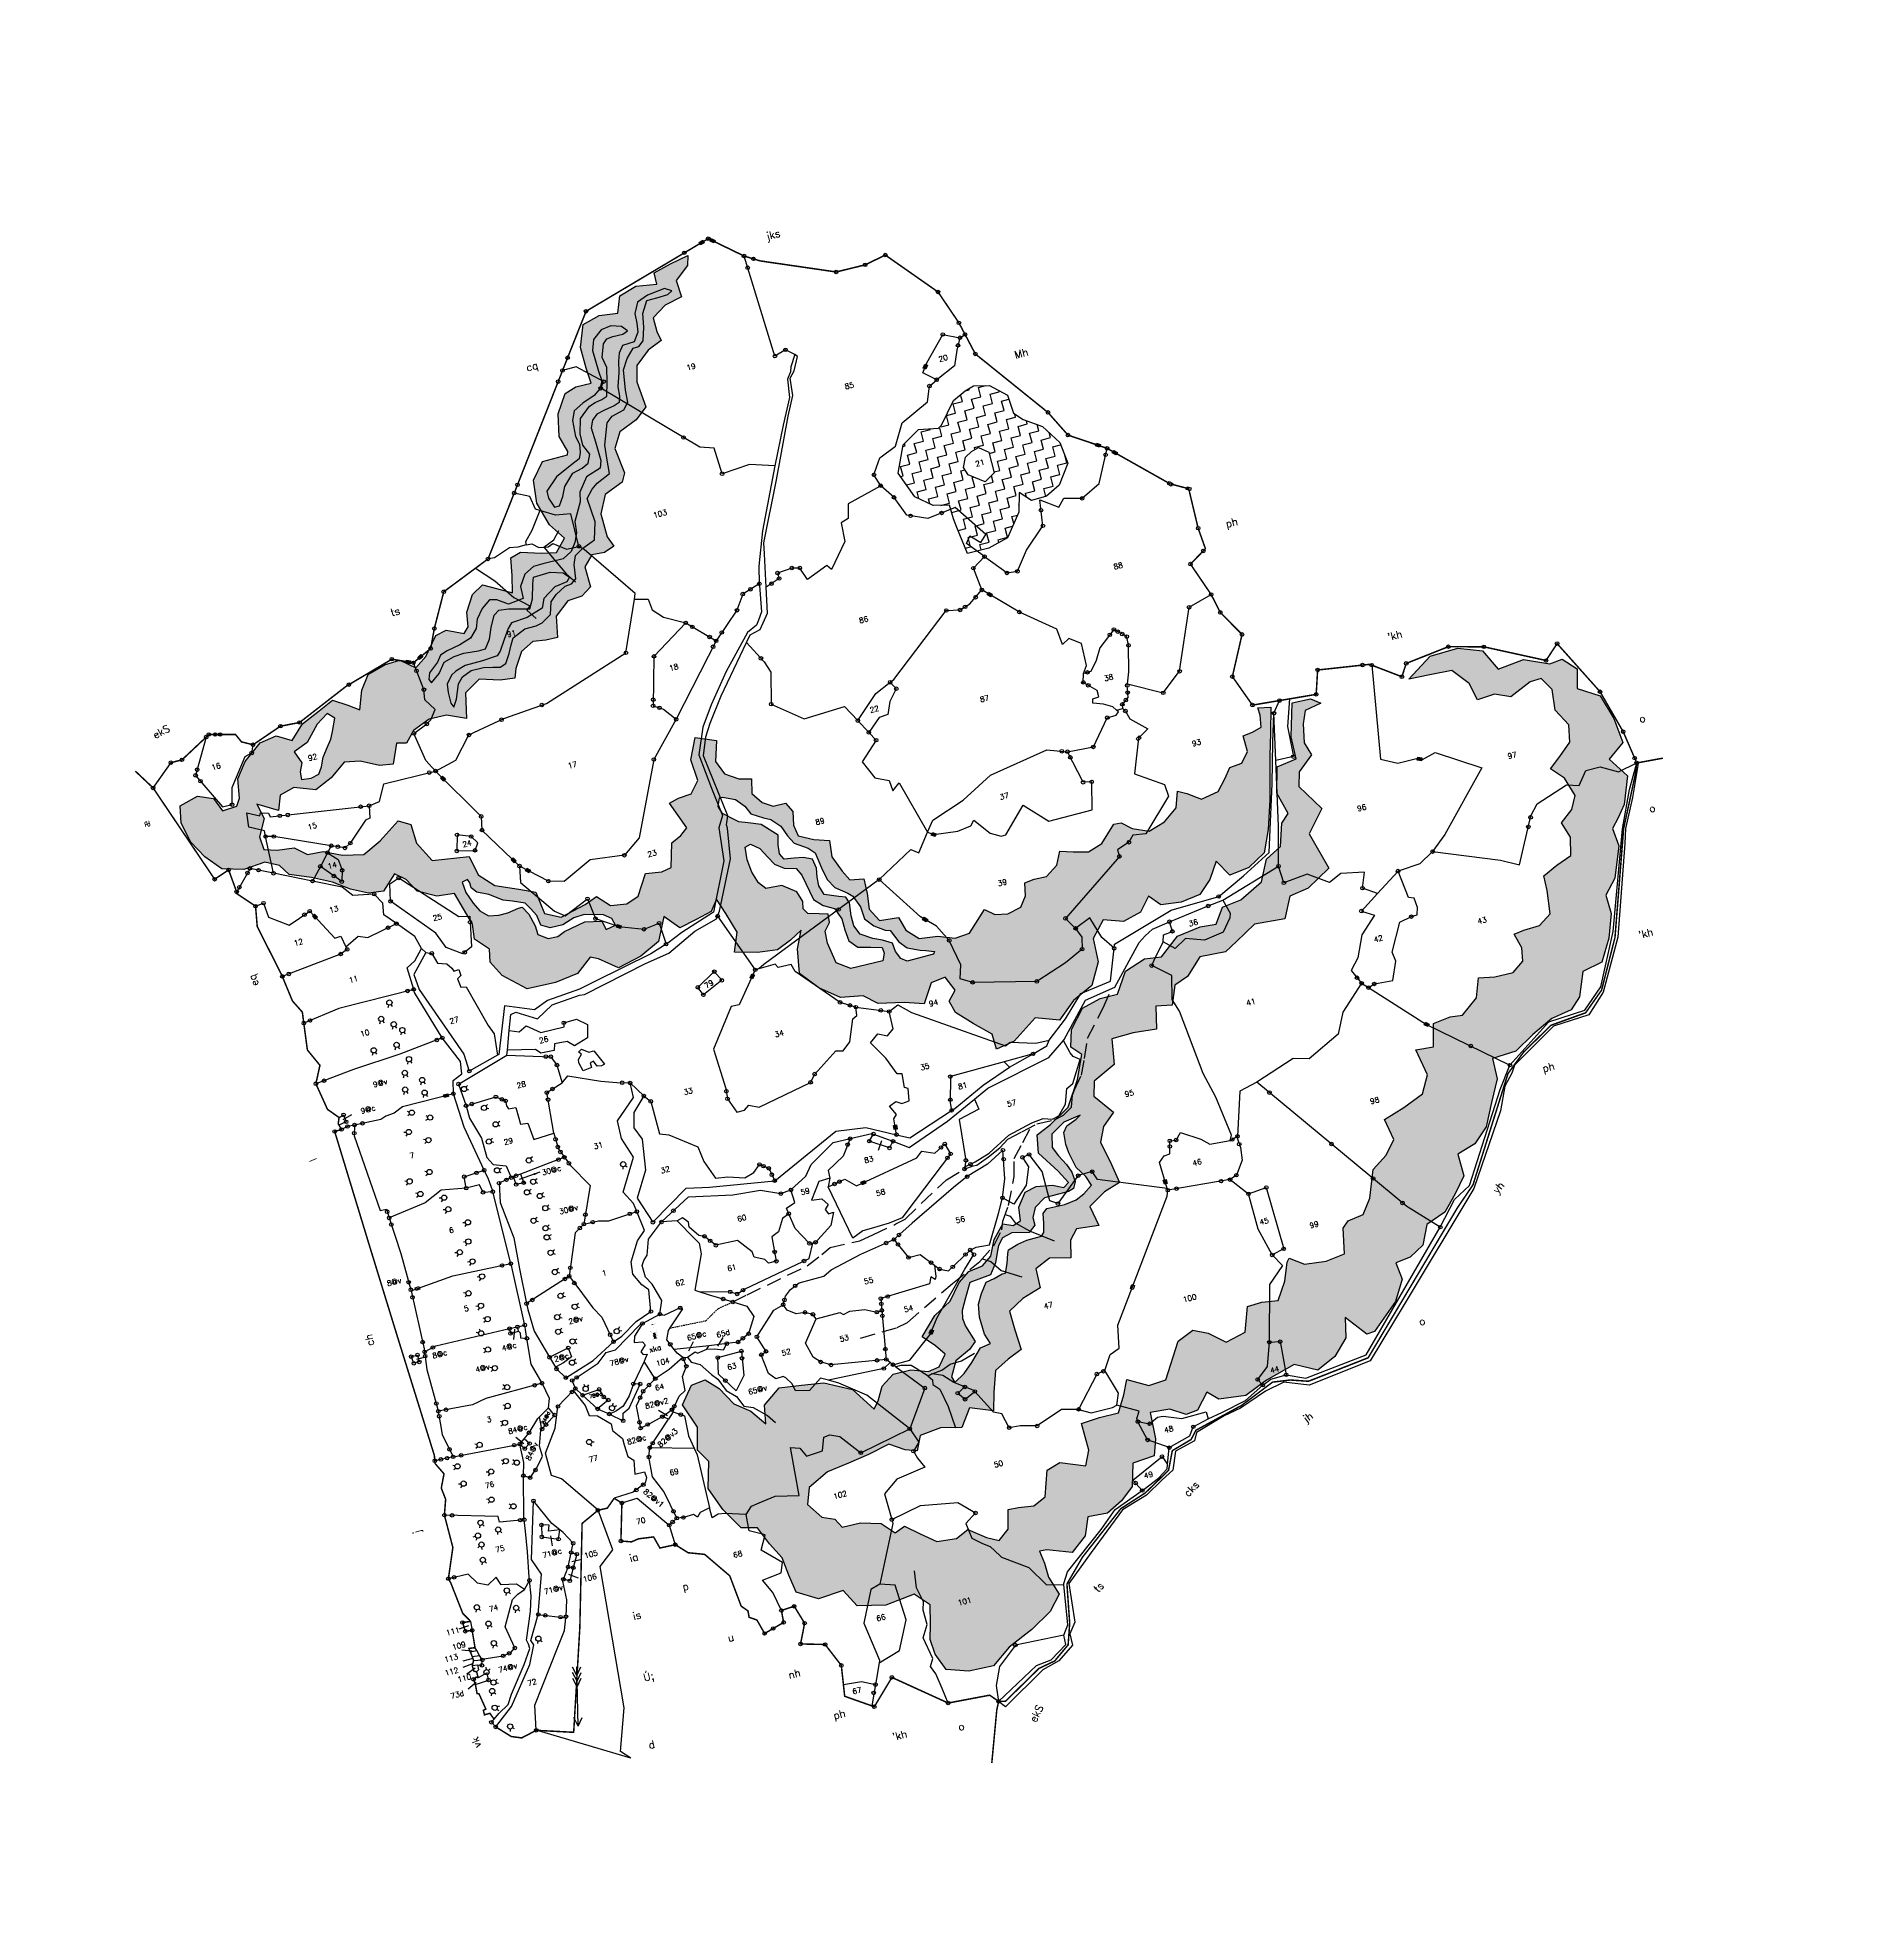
# Model space of a CAD drawing. Header units: metres. Extents: x 301471 to 304567, y 1951439 to 1954610.
import ezdxf

# ---------------------------------------------------------------- set-up
doc = ezdxf.new("R2010")
doc.units = ezdxf.units.M
for name, pattern in [('DASHDOT', [1, 0.5, -0.25, 0, -0.25]), ('DASHED', [0.75, 0.5, -0.25]), ('DIVIDE', [1.25, 0.5, -0.25, 0, -0.25, 0, -0.25])]:
    doc.linetypes.add(name, pattern=pattern)
for name, color, linetype in [('LINE_FOOTPATH', 1, 'DASHED'), ('LINE_WATER', 4, 'Continuous'), ('OFF', 1, 'Continuous'), ('OTHERS', 1, 'Continuous'), ('POLY_HATCH', 12, 'Continuous'), ('POLY_PARCEL', 6, 'Continuous'), ('POLY_WATER', 4, 'Continuous'), ('SYM_ARROW', 1, 'Continuous'), ('SYM_STONE', 1, 'Continuous'), ('SYM_WELL', 1, 'Continuous'), ('SYM_WORSHIP', 1, 'Continuous'), ('TEXT_MAPIN', 7, 'Continuous'), ('TEXT_MAPOUT', 7, 'Continuous'), ('TEXT_PARCEL', 7, 'Continuous'), ('V_BOUND_LINE', 7, 'Continuous'), ('V_BOUND_STREAM_LINE', 7, 'DASHDOT'), ('V_DIVIDE_LINE', 7, 'DIVIDE')]:
    doc.layers.add(name, color=color, linetype=linetype)
doc.styles.get("Standard").update_dxf_attribs({"font": 'simplex.shx'})
doc.dimstyles.get("Standard").update_dxf_attribs({"dimtxt": 0.18, "dimasz": 0.18, "dimexe": 0.18, "dimexo": 0.0625, "dimgap": 0.09, "dimtad": 0, "dimtih": 1, "dimtoh": 1, "dimdec": 4, "dimzin": 0, "dimdsep": 46, "dimtxsty": 'Standard', "dimcen": 0.09, "dimadec": 0, "dimazin": 0, "dimtfac": 1, "dimtdec": 4, "dimtofl": 0, "dimtmove": 0, "dimatfit": 3, "dimfxl": 1, "dimtolj": 1, "dimtzin": 0, "dimarcsym": 0})
pattern_1 = [(0, (0, 0), (3.175, 3.175), [3.175, -3.175]), (90, (3.175, 0), (-3.175, 3.175), [3.175, -3.175])]

# ---------------------------------------------------------------- blocks, each defined once
blk = doc.blocks.new('STONE')
blk.add_circle((0, 0), 0.851)
blk = doc.blocks.new('STONESQUAREFILLED')
blk.add_hatch(color=256).paths.add_polyline_path([(0.7, -0.48), (0.7, 0.48), (-0.7, 0.48), (-0.7, -0.48)])
blk.add_lwpolyline([(-0.7, 0.48), (0.7, 0.48), (0.7, -0.48), (-0.7, -0.48)], close=True)
blk = doc.blocks.new('STONESQUARE')
blk.add_lwpolyline([(-0.7, 0.48), (0.7, 0.48), (0.7, -0.48), (-0.7, -0.48)], close=True)
blk = doc.blocks.new('MOTWELL')
at = {"layer": 'SYM_WELL'}
for points in [[(-0.77, 1.48), (-0.4, 0.77)], [(0.77, 1.48), (0.4, 0.77)]]:
    blk.add_lwpolyline(points, dxfattribs=at)
blk.add_circle((0, 0), 0.871, dxfattribs=at)
blk = doc.blocks.new('TEMPLE')
at = {"linetype": 'Continuous'}
h = blk.add_hatch(dxfattribs=at)
h.set_pattern_fill('ANSI31', color=256, scale=3.6, style=0)
h.set_pattern_definition([(45, (-94.63405, -100.65248), (-0.318198, 0.318198), [])])
h.paths.add_polyline_path([(-0.51, 2.32), (-0.51, 0), (0.49, 0), (0.49, 2.32)])
blk.add_hatch(color=256, dxfattribs=at).paths.add_polyline_path([(0.28, 5.69), (0.6, 5.75), (0.95, 5.71), (1.39, 5.73), (0.49, 5.85), (0.21, 6.01), (-0.14, 6.06), (-0.15, 5.55), (-0.09, 5.55)])
at = {"linetype": 'Continuous', "const_width": 0.018}
for points in [[(-1.78, 3.28), (1.75, 3.28)], [(-1.78, 0), (1.78, 0)], [(-1.16, 3.28), (-1.16, 3.69), (-0.97, 4.22), (-0.63, 4.55), (-0.33, 4.73), (-0.16, 4.99), (0.05, 4.8), (0.46, 4.5), (0.69, 4.36), (0.88, 4.09), (1.02, 3.76), (1.06, 3.28)], [(-1.16, 0), (-1.16, 3.28)], [(-0.51, 0), (-0.51, 2.32), (0.49, 2.32), (0.49, 0)], [(-0.16, 4.99), (-0.14, 6.06), (0.21, 6.01), (0.49, 5.85), (1.39, 5.73), (0.95, 5.71), (0.6, 5.75), (0.28, 5.69), (-0.09, 5.55), (-0.15, 5.55)], [(1.06, 0), (1.06, 3.28)]]:
    blk.add_lwpolyline(points, dxfattribs=at)
blk = doc.blocks.new('RIVERARROW')
for points in [[(0, 0), (3.52, 1.73)], [(0, 0), (24.26, 0)], [(0, 0), (3.52, -1.73)], [(16.05, 0), (19.57, 1.73)], [(16.05, 0), (19.57, -1.73)], [(18.43, 0), (21.95, 1.73)], [(18.43, 0), (21.95, -1.73)], [(20.74, 0), (24.26, 1.73)], [(20.74, 0), (24.26, -1.73)]]:
    blk.add_lwpolyline(points)
blk = doc.blocks.new('TEXTARROW')
blk.add_leader([(0.04, -0.01), (8.68, -0.01)], dimstyle='Standard', override={"dimtxt": 2.5, "dimasz": 2.5, "dimexe": 1.25, "dimexo": 0.625, "dimgap": 0.625, "dimtad": 1, "dimtih": 0, "dimtoh": 0, "dimzin": 8, "dimcen": 2.5, "dimtofl": 1})
blk = doc.blocks.new('VFGG')
at = {"layer": 'POLY_HATCH'}
h = blk.add_hatch(dxfattribs=at)
h.set_pattern_fill('ZIGZAG', color=256, style=0)
h.set_pattern_definition(pattern_1)
h.paths.add_polyline_path([(318.23, 302.44), (322.98, 307.67), (329.43, 305.36), (335.64, 306.94), (339.66, 311.44), (342.94, 307.67), (349.64, 306.81), (356.34, 307.67), (360.84, 311.68), (364.37, 317.15), (367.66, 311.44), (374.36, 312.29), (380.57, 315.81), (383.86, 322.99), (386.9, 332.35), (388.73, 339.53), (390.55, 346.7), (392.62, 353.88), (394.94, 362.27), (390.67, 363.12), (390.8, 360.57), (390.19, 356.55), (386.9, 355.7), (383.61, 355.34), (383.73, 349.87), (380.93, 346.58), (376.67, 346.22), (374.11, 342.93), (370.83, 339.41), (364.86, 338.31), (360.6, 341.35), (357.8, 342.93), (355.97, 337.7), (350.98, 334.18), (345.26, 332.35), (340.02, 334.66), (336.98, 337.46), (334.42, 337.58), (328.94, 332.35), (323.95, 330.77), (318.96, 332.11), (314.7, 333.45), (312.63, 329.19), (308.36, 326.39), (304.1, 326.52), (300.81, 326.15), (299.96, 321.89), (297.41, 318.61), (292.66, 317.52), (288.4, 318.37), (285.59, 320.92), (278.65, 314.48), (273.66, 314.11), (268.18, 316.18), (261.97, 317.03), (258.44, 320.8), (257.1, 325.54), (250.65, 326.15), (248.34, 330.65), (248.95, 335.88), (249.07, 340.87), (244.56, 341.72), (242.74, 345.24), (240.67, 350.72), (241.27, 356.19), (236.28, 357.77), (231.53, 360.32), (230.92, 364.09), (231.78, 368.59), (230.19, 371.88), (225.93, 372), (222.64, 374.07), (220.09, 377.84), (221.18, 382.58), (217.17, 383.67), (212.9, 386.47), (211.08, 391.21), (213.15, 397.9), (206.45, 400.7), (203.16, 393.77), (203.77, 386.59), (200.48, 382.82), (195.98, 382.46), (192.69, 381.61), (196.22, 372.24), (193.67, 370.17), (190.14, 368.59), (187.82, 360.69), (184.53, 360.08), (179.05, 360.93), (174.79, 354.24), (170.53, 352.66), (165.05, 353.51), (161.28, 357.53), (157.02, 355.95), (148.13, 353.88), (143.14, 356.43), (142.04, 364.09), (136.8, 366.4), (129.38, 369.69), (124.87, 374.43), (123.53, 381.12), (111.23, 382.94), (107.7, 389.88), (107.34, 396.32), (103.56, 398.63), (96.14, 393.65), (89.68, 390.61), (82.74, 392.19), (76.78, 394.98), (71.54, 395.35), (67.77, 398.63), (62.04, 399.24), (57.78, 400.58), (57.42, 405.08), (60.46, 410.55), (59.36, 415.78), (65.82, 412.01), (67.64, 416.75), (72.64, 418.09), (79.58, 415.54), (85.54, 418.09), (91.02, 422.1), (96.26, 421.01), (102.22, 417.97), (106.73, 417.36), (109.53, 423.8), (112.82, 422.95), (116.1, 426.48), (122.07, 428.79), (128.04, 428.67), (134.25, 425.87), (136.07, 434.26), (141.55, 437.55), (148.25, 435.48), (153.24, 434.87), (154.34, 437.91), (157.63, 442.9), (162.13, 445.21), (166.39, 444.6), (170.41, 444.48), (171.75, 451.41), (176.74, 455.42), (181.73, 455.79), (185.26, 458.1), (185.14, 465.03), (188.43, 468.31), (192.69, 467.95), (196.22, 469.29), (194.88, 472.81), (194.76, 480.72), (197.81, 486.68), (204.26, 489.23), (205.84, 492.03), (204.75, 500.66), (207.79, 505.65), (214, 508.2), (218.26, 511.49), (217.41, 520.36), (218.75, 525.59), (223.74, 529.61), (228.73, 531.67), (228.12, 534.96), (228, 539.7), (232.99, 542.74), (238.96, 544.08), (238.6, 549.79), (243.47, 553.69), (244.44, 556.85), (238.11, 555.63), (232.14, 554.05), (232.02, 550.28), (225.08, 551.38), (219.11, 549.55), (217.04, 544.08), (210.83, 544.93), (204.87, 543.35), (202.07, 536.17), (202.19, 529), (202.55, 523.77), (197.32, 523.89), (193.3, 522.55), (189.28, 516.59), (187.7, 509.18), (189.28, 503.7), (188.92, 502.61), (180.27, 502.49), (175.77, 497.26), (174.92, 489.6), (177.23, 481.45), (181, 475.98), (177.23, 471.96), (172.24, 473.06), (165.54, 475.12), (162.01, 474.03), (160.91, 468.31), (159.57, 462.6), (154.82, 465.4), (150.56, 467.71), (146.54, 465.4), (143.26, 460.17), (142.41, 455.42), (140.58, 453.6), (135.1, 456.15), (131.32, 455.3), (126.33, 449.34), (122.07, 446.55), (117.57, 450.32), (112.57, 450.19), (106.12, 448.37), (102.83, 443.87), (100.52, 437.67), (96.99, 440.22), (92.48, 443.02), (87.25, 440.71), (80.79, 437.91), (76.05, 433.41), (71.3, 436.21), (65.57, 435.36), (59.12, 430.62), (55.35, 425.63), (54.25, 419.18), (52.67, 416.87), (47.68, 416.51), (45.85, 421.25), (40.86, 423.32), (34.4, 421.74), (33.31, 416.02), (34.89, 409.09), (38.18, 403.13), (42.68, 397.9), (49.62, 395.83), (57.05, 396.44), (61.56, 394.13), (63.87, 390.36), (70.81, 387.56), (77.26, 384.28), (82.5, 380.51), (87.98, 377.71), (92.97, 377.11), (97.96, 381.85), (101.25, 379.05), (103.81, 374.31), (109.77, 371.03), (115.74, 370.42), (117.32, 364.7), (118.91, 358.99), (118.3, 354), (122.31, 349.5), (121.46, 345.24), (124.26, 340.01), (131.2, 333.57), (140.82, 333.2), (148.74, 334.3), (154.22, 338.56), (156.77, 337.22), (162.5, 332.72), (170.65, 334.54), (177.59, 337.83), (181.37, 345.49), (185.63, 340.5), (191.6, 341.84), (197.08, 343.18), (199.88, 346.7), (201.7, 341.23), (203.77, 334.3), (201.22, 328.1), (208.64, 326.03), (215.34, 325.18), (220.33, 327.25), (224.59, 329.56), (221.79, 323.84), (220.45, 315.69), (225.45, 309.49), (231.66, 304.5), (239.08, 303.17), (243.34, 299.4), (251.75, 297.57), (258.2, 295.5), (262.22, 301.71), (267.21, 302.32), (269.28, 297.33), (266.48, 294.29), (267.57, 290.03), (272.32, 285.05), (277.56, 280.06), (277.68, 274.83), (284.13, 275.93), (292.78, 281.64), (300.45, 278.84), (306.66, 284.07), (313.84, 287.36), (317.86, 294.53)])
h.paths.add_polyline_path([(265.89, 311.51), (265.35, 310.71), (256.23, 310.71), (254.35, 312.05), (253.27, 314.73), (253, 317.68), (250.05, 319.56), (247.1, 320.9), (243.34, 323.32), (242, 326.54), (242, 330.03), (242.54, 334.32), (241.73, 336.47), (239.58, 337.27), (235.02, 339.15), (233.95, 342.37), (234.21, 345.32), (234.75, 348.27), (234.21, 351.49), (231.26, 352.83), (228.31, 353.37), (225.09, 353.91), (224.01, 356.05), (224.28, 359), (225.09, 362.22), (220.52, 367.05), (216.5, 368.66), (213.55, 369.74), (211.13, 371.88), (208.98, 373.76), (208.18, 376.44), (209.25, 379.13), (210.32, 379.13), (214.35, 377.25), (216.77, 374.3), (218.11, 371.35), (221.87, 368.93), (224.01, 367.86), (226.7, 364.91), (228.04, 361.15), (229.65, 358.2), (233.68, 355.52), (235.56, 353.37), (236.36, 348), (237.17, 343.71), (239.05, 340.49), (242.8, 337.54), (244.15, 336.2), (245.76, 332.17), (246.02, 327.88), (248.44, 324.93), (251.66, 322.51), (253.27, 321.98), (255.15, 317.68), (257.3, 315), (261.33, 313.12), (263.2, 312.59)], flags=16)
h.paths.add_polyline_path([(249.48, 315.22), (248.41, 312.85), (237.42, 313.06), (233.11, 316.08), (232.03, 323.18), (232.25, 327.28), (234.4, 329.65), (234.62, 332.45), (231.82, 333.31), (228.15, 334.38), (227.08, 336.32), (227.51, 338.69), (226.43, 342.35), (222.12, 345.58), (216.73, 346.01), (214.79, 348.38), (213.5, 352.48), (213.07, 356.78), (213.5, 361.09), (215.44, 361.52), (218.03, 359.37), (219.96, 355.92), (221.47, 353.12), (224.27, 350.97), (228.15, 349.89), (229.45, 347.31), (231.17, 338.48), (233.76, 335.68), (237.2, 333.74), (238.71, 329.86), (238.71, 325.98), (239.14, 322.11), (241.51, 319.31), (245.61, 318.23), (249.27, 317.15)], flags=16)
h.paths.add_polyline_path([(165.08, 346.77), (161.63, 346.12), (160.98, 349.14), (155.38, 350.43), (148.05, 348.92), (145.47, 347.84), (142.24, 348.06), (139.22, 350.21), (139, 353.23), (137.93, 357.54), (136.42, 360.34), (135.12, 360.34), (131.25, 359.69), (128.23, 359.69), (124.78, 360.34), (122.41, 362.71), (120.9, 365.72), (119.4, 369.81), (119.18, 373.47), (121.12, 373.9), (121.55, 372.61), (121.55, 370.89), (123.06, 368.95), (126.72, 367.23), (130.82, 364.21), (133.83, 363.14), (137.71, 361.41), (139, 359.26), (140.51, 356.46), (140.94, 353.01), (143.74, 351.29), (148.05, 351.29), (152.15, 352.58), (155.81, 352.8), (162.06, 351.07), (164.43, 349.14)], flags=16)
h.paths.add_polyline_path([(88.73, 430.61), (87.01, 428.45), (84.64, 425.44), (83.34, 422.42), (81.84, 420.27), (79.03, 419.62), (75.8, 420.05), (76.02, 422.64), (77.31, 425.44), (75.8, 429.53), (80.76, 431.47), (85.5, 436.64), (89.59, 439.22), (91.75, 437.07), (89.81, 432.97)], flags=16)
h = blk.add_hatch(dxfattribs=at)
h.set_pattern_fill('ZIGZAG', color=256, style=0)
h.set_pattern_definition(pattern_1)
h.paths.add_polyline_path([(331.57, 452.62), (334.93, 449), (340.17, 449.13), (345.15, 451.68), (349.85, 457.99), (348.91, 465.38), (344.74, 471.96), (338.97, 475.85), (336.41, 478.67), (336.01, 484.98), (331.04, 489.67), (325.79, 490.88), (322.7, 489.94), (318.13, 487.8), (311.56, 480.04), (304.42, 481.35), (298.11, 477.73), (294.21, 469), (297.57, 460.01), (302.81, 455.58), (308.05, 454.37), (308.19, 449.67), (308.59, 446.58), (309.8, 437.32), (317.19, 437.19), (324.05, 438.93), (329.83, 446.31)])
h.paths.add_polyline_path([(325.23, 461.04), (321.57, 458.89), (316.61, 462.55), (315.75, 465.35), (317.26, 468.58), (319.63, 469.87), (322.21, 470.52), (325.23, 468.15)], flags=16)
h = blk.add_hatch(dxfattribs=at)
h.set_pattern_fill('ZIGZAG', color=256, style=0)
h.set_pattern_definition(pattern_1)
h.paths.add_polyline_path([(316.99, 146.47), (320.25, 143.22), (329.25, 142.05), (337.2, 145.3), (347.51, 148.04), (354.68, 144.26), (361.33, 147.26), (366.41, 152.34), (367.85, 158.98), (373.46, 151.82), (376.2, 151.95), (385.45, 159.89), (389.5, 166.53), (388.85, 172.39), (393.93, 173.05), (399.02, 175.78), (402.02, 182.16), (408.93, 184.64), (413.75, 189.72), (418.06, 194.8), (417.93, 202.22), (424.32, 204.18), (429.4, 208.73), (433.18, 216.16), (436.97, 223.32), (437.1, 230.23), (445.31, 230.62), (452.22, 234.65), (459.66, 238.17), (466.57, 239.34), (470.35, 242.86), (473.61, 250.81), (480.52, 252.24), (484.83, 259.4), (487.57, 267.09), (487.43, 273.47), (491.74, 278.29), (495.78, 288.32), (495.13, 294.44), (497.87, 297.44), (500.87, 301.21), (504.39, 310.2), (499.82, 317.1), (505.69, 321.4), (504.78, 329.87), (502.3, 338.33), (495.39, 342.63), (497.09, 349.01), (493.04, 353.31), (488.74, 352.92), (480.52, 356.44), (471.52, 355.53), (468, 362.69), (460.31, 365.69), (450.66, 365.43), (441.79, 359.7), (449.02, 359.37), (456.51, 358.91), (460.95, 353.26), (462.32, 347.3), (468.29, 347.76), (473.34, 345.47), (480.83, 348.67), (484.66, 348.83), (487.26, 344.4), (486.49, 337.52), (489.7, 331.56), (488.63, 325.91), (484.2, 322.09), (480.07, 318.88), (483.89, 314.76), (485.88, 308.19), (483.59, 304.06), (479.15, 300.55), (480.83, 295.2), (479.46, 289.24), (474.1, 287.26), (469.05, 284.97), (468.9, 279.92), (467.83, 272.13), (463.39, 269.23), (458.04, 269.08), (454.52, 268.62), (455.9, 263.58), (455.13, 259.15), (451, 256.24), (444.73, 256.4), (439.38, 257.46), (437.08, 251.2), (431.12, 246.77), (426.99, 247.23), (421.02, 246.46), (419.03, 238.98), (413.07, 239.44), (414.75, 230.42), (411.54, 224.77), (404.35, 221.87), (397.16, 219.58), (398.54, 212.39), (394.71, 207.96), (389.36, 204.45), (385.84, 195.44), (382.32, 190.7), (376.97, 189.94), (374.67, 187.95), (372.99, 179.55), (366.41, 178.78), (359.22, 179.55), (354.79, 182.76), (353.72, 181.69), (351.42, 175.73), (347.6, 170.07), (342.24, 170.84), (337.2, 170.69), (334.29, 162.59), (327.41, 160.91), (322.36, 165.34), (317.62, 167.63), (311.96, 165.34), (304.77, 153.88), (298.8, 153.42), (292.22, 157.24), (289.93, 152.5), (286.72, 147.16), (280.14, 147.31), (273.87, 146.85), (274.02, 137.53), (271.73, 132.8), (263.62, 136), (258.88, 134.63), (255.97, 126.23), (251.53, 124.24), (246.49, 125), (242.97, 125.16), (241.29, 118.89), (237.46, 115.99), (233.64, 117.98), (228.28, 122.1), (223.85, 120.12), (217.27, 120.88), (212.53, 124.7), (208.09, 128.52), (204.57, 127.14), (200.75, 131.27), (194.17, 133.25), (187.9, 133.41), (186.22, 136.62), (182.09, 138.3), (178.57, 143.64), (180.56, 148.99), (187.75, 152.5), (195.24, 153.57), (202.43, 154.64), (209.93, 156.32), (214.67, 153.12), (218.49, 151.74), (220.79, 156.48), (227.98, 157.24), (234.86, 155.56), (238.99, 161.21), (246.49, 158.31), (248.17, 164.27), (250.46, 171.14), (255.51, 173.74), (260.56, 175.73), (260.1, 182.6), (259.95, 189.17), (265.3, 192.07), (271.88, 194.06), (272.03, 200.63), (277.39, 202.92), (284.27, 201.24), (285.65, 206.89), (288.55, 210.1), (296.05, 209.34), (294.67, 216.21), (300.64, 219.73), (306.3, 221.41), (305.23, 227.98), (303.54, 236.08), (305.84, 240.81), (310.27, 244.63), (305.23, 251.51), (306.6, 256.24), (314.4, 260.06), (315.78, 268.46), (323.28, 268.62), (331.08, 267.85), (332.76, 275.34), (338.11, 274.27), (340.71, 280.53), (345.46, 282.22), (351.12, 287.56), (359.84, 287.1), (364.27, 289.4), (371.46, 293.52), (381.71, 292.76), (385.23, 299.63), (391.81, 300.7), (400.22, 305.44), (396.7, 318.12), (402.97, 325.3), (397.31, 334.31), (398.69, 339.05), (404.04, 343.48), (402.67, 347.91), (404.04, 354.17), (405.73, 358.3), (411.39, 359.37), (408.48, 361.66), (402.21, 361.81), (398.99, 350.97), (398.84, 343.48), (391.96, 342.41), (389.66, 334.01), (391.65, 326.52), (388.75, 323.92), (386.45, 316.44), (380.79, 313.54), (377.27, 306.66), (369.17, 302.53), (362.59, 301.77), (359.07, 296.73), (353.72, 297.19), (345.61, 296.12), (338.73, 290.77), (333.07, 291.53), (325.88, 289.24), (321.44, 282.37), (315.47, 282.52), (308.9, 280.84), (303.54, 274.88), (301.86, 269.17), (304.86, 265.91), (301.34, 258.23), (295.99, 250.02), (288.82, 245.99), (283.73, 243.77), (282.56, 237.65), (287.39, 230.23), (289.86, 225.67), (287.91, 224.5), (284.39, 226.19), (279.04, 227.1), (275, 226.19), (271.74, 221.89), (271.09, 217.33), (268.35, 216.42), (265.09, 217.85), (261.04, 213.55), (258.57, 208.47), (255.04, 206), (250.22, 205.35), (246.18, 202.61), (241.61, 197.27), (235.48, 194.02), (229.61, 188.16), (233.14, 184.12), (235.61, 180.6), (232.61, 177.08), (228.83, 176.43), (223.22, 178.39), (217.1, 178.52), (212.53, 175.52), (210.05, 171.22), (208.1, 168.75), (202.75, 176.95), (194.01, 181.51), (186.58, 182.68), (179.15, 183.6), (173.02, 179.3), (171.84, 173.18), (168.06, 178.52), (163.24, 182.29), (159.71, 188.42), (155.93, 192.45), (151.11, 191.8), (146.54, 186.2), (149.54, 177.74), (147.59, 170.31), (150.33, 165.75), (147.85, 157.03), (150.85, 149.08), (155.15, 141.66), (160.5, 140.22), (162.98, 134.1), (165.97, 128.5), (166.63, 122.38), (167.54, 116.26), (174.19, 112.22), (182.93, 112.87), (186.19, 106.75), (195.45, 104.53), (205.49, 105.71), (209.79, 100.89), (208.36, 94.77), (206.92, 89.69), (207.31, 84.61), (209.53, 78.74), (216.7, 76.27), (225.18, 75.88), (231.83, 80.7), (240.57, 84.48), (248, 88.77), (252.31, 93.59), (250.35, 99.98), (250.22, 104.79), (249.57, 109.09), (252.05, 108.96), (260, 105.97), (265.61, 110.27), (268.09, 116.13), (274.74, 115.74), (280.34, 118.47), (284.91, 122.25), (287.13, 129.67), (294.56, 130.32), (296.51, 135.66), (296.91, 144.65), (303.56, 144), (308.38, 141), (312.42, 141.4)])
h.paths.add_polyline_path([(276.61, 210.6), (271.51, 210.6), (268.29, 210.06), (264.8, 208.99), (264.26, 207.92), (263.19, 204.7), (261.85, 201.75), (260.77, 201.75), (257.82, 200.94), (254.87, 200.4), (252.45, 197.18), (250.57, 193.96), (249.77, 189.67), (250.03, 183.77), (251.11, 180.28), (247.62, 179.74), (243.59, 175.72), (240.1, 172.77), (236.34, 170.62), (235.81, 172.77), (238.53, 177.62), (243.9, 180.03), (246.31, 182.18), (244.5, 187.94), (244.23, 190.63), (244.77, 193.31), (246.92, 197.07), (249.6, 201.63), (256.85, 202.43), (259.53, 205.92), (260.88, 209.14), (261.95, 211.29), (263.83, 213.43), (267.32, 214.24), (272.96, 212.9), (275.37, 214.77), (275.37, 217.46), (276.98, 220.41), (280.74, 222.82), (285.57, 222.82), (289.06, 222.82), (290.94, 223.36), (292.01, 225.51), (291.74, 228.73), (290.67, 231.68), (288.79, 235.17), (287.45, 238.39), (288.52, 242.68), (293.36, 245.63), (299.26, 246.44), (297.55, 245.48), (294.06, 244.14), (292.45, 242.26), (292.18, 238.24), (292.45, 235.28), (293.52, 229.92), (295.94, 226.16), (297.01, 222.94), (293.79, 220.8), (290.84, 219.45), (286.81, 218.92), (280.64, 219.19), (279.02, 217.84), (278.49, 214.62), (277.68, 211.67)], flags=16)
at = {"layer": 'LINE_FOOTPATH', "ltscale": 10}
for points in [[(257.21, 238.75), (260.4, 239.14), (261.61, 239), (266.15, 240.72), (270.54, 242.63), (273.87, 244.74), (279.04, 245.98), (284.5, 247.31), (290.49, 247.09), (293.81, 247.84), (297.04, 249.76), (298.4, 253.59), (299.47, 255.19), (302.94, 259.25), (305.39, 264.44), (308.06, 270.74), (315.65, 279.25), (319.99, 284.7)], [(209.67, 192.89), (222.37, 193.24), (226.11, 194.02), (243.86, 202.88), (254.6, 207.62), (260.39, 211.49), (264.3, 216), (265.39, 218.74), (268.48, 223.3), (272.78, 232.21), (274.22, 237.99), (278.44, 242.46), (282.45, 246.81)], [(171.38, 215.26), (176.63, 216.35), (198.41, 220.66), (204.09, 223.08), (207.36, 224.67), (217.51, 224.41), (222.43, 225.22), (230.59, 226.78), (233.95, 227.59), (250.61, 236.84), (257.21, 238.75)]]:
    blk.add_lwpolyline(points, dxfattribs=at)
at = {"layer": 'LINE_FOOTPATH'}
blk.add_lwpolyline([(148.95, 212.1), (161.1, 211.46), (166.25, 214.38), (171.38, 215.26)], dxfattribs=at)
at = {"layer": 'LINE_WATER'}
for points in [[(175.32, 486.92), (171, 481.15), (168.04, 478), (168, 477.05)], [(168, 477.05), (165.15, 476.95), (162.42, 477.44), (156.67, 475.51), (154.54, 475.65)], [(168, 477.05), (169.94, 476.82), (171.92, 475.11), (173.58, 474.81)], [(173.58, 474.81), (177.32, 476.27), (179.76, 478.95)], [(173.58, 474.81), (174.97, 474.55), (176.71, 475.24), (180.69, 472.26), (184.93, 472.09)], [(173.58, 474.81), (176.25, 469.14), (178.62, 464.15), (180.82, 460.9)], [(149.72, 473.7), (154.88, 468), (159.68, 460.99), (164.04, 456.97), (162.76, 455.86), (165.07, 452.35)], [(266.73, 220.72), (268.19, 219.75), (269.2, 217.22), (273.17, 213.43), (280.34, 208.12)], [(255.65, 208.32), (258.15, 206.69), (260.68, 202.98), (266.84, 199.19)], [(152.13, 201.23), (152.88, 199.31), (155.59, 197.76), (158.39, 193.59), (160.13, 191.57), (161.88, 187.17), (164.62, 184.38), (166.2, 180.75), (169.1, 179.45), (173.06, 175.72), (175.08, 172.71)], [(217.94, 159.48), (206.86, 173.98), (198.8, 180.18), (195.74, 181.97)], [(228.27, 174.94), (229.38, 173.41), (229.05, 171.89), (230.99, 169.78), (232.25, 163.46), (232.84, 155.96)], [(229.76, 175.38), (233.18, 175.68), (236.38, 177.03), (240.35, 177.11), (245.16, 178.54)], [(207.38, 67.73), (206.69, 72.96), (205.85, 78.18), (204.75, 80.96), (206.19, 83.41), (204.75, 90.91), (207.2, 94.87), (207.11, 99.84), (207.87, 102.45), (206.78, 107.59), (207.54, 113.24)]]:
    blk.add_lwpolyline(points, dxfattribs=at)
at = {"layer": 'OFF'}
for points in [[(132.4, 175.17), (146.66, 171.27)], [(59.26, 97.9), (58.27, 99.75)], [(100.32, 76.54), (72.07, 93.4)], [(225.53, 61.69), (223.83, 64.05)]]:
    blk.add_lwpolyline(points, dxfattribs=at)
at = {"layer": 'OTHERS'}
blk.add_lwpolyline([(142.45, 302.44), (141.71, 305.29), (141.84, 306.51), (143.23, 307.96), (142.45, 308.81), (143.64, 309.52), (145.84, 307.93), (147.57, 307.96), (149.85, 302.78), (148.73, 302.48), (147.34, 302.78), (146.56, 304.64), (145.3, 304.41), (145.4, 302.75)], close=True, dxfattribs=at)
at = {"layer": 'POLY_HATCH'}
for points in [[(244.44, 556.85), (243.47, 553.69), (238.6, 549.79), (238.96, 544.08), (232.99, 542.74), (228, 539.7), (228.12, 534.96), (228.73, 531.67), (223.74, 529.61), (218.75, 525.59), (217.41, 520.36), (218.26, 511.49), (214, 508.2), (207.79, 505.65), (204.75, 500.66), (205.84, 492.03), (204.26, 489.23), (197.81, 486.68), (194.76, 480.72), (194.88, 472.81), (196.22, 469.29), (192.69, 467.95), (188.43, 468.31), (185.14, 465.03), (185.26, 458.1), (181.73, 455.79), (176.74, 455.42), (171.75, 451.41), (170.41, 444.48), (166.39, 444.6), (162.13, 445.21), (157.63, 442.9), (154.34, 437.91), (153.24, 434.87), (148.25, 435.48), (141.55, 437.55), (136.07, 434.26), (134.25, 425.87), (128.04, 428.67), (122.07, 428.79), (116.1, 426.48), (112.82, 422.95), (109.53, 423.8), (106.73, 417.36), (102.22, 417.97), (96.26, 421.01), (91.02, 422.1), (85.54, 418.09), (79.58, 415.54), (72.64, 418.09), (67.64, 416.75), (65.82, 412.01), (59.36, 415.78), (60.46, 410.55), (57.42, 405.08), (57.78, 400.58), (62.04, 399.24), (67.77, 398.63), (71.54, 395.35), (76.78, 394.98), (82.74, 392.19), (89.68, 390.61), (96.14, 393.65), (103.56, 398.63), (107.34, 396.32), (107.7, 389.88), (111.23, 382.94), (123.53, 381.12), (124.87, 374.43), (129.38, 369.69), (136.8, 366.4), (142.04, 364.09), (143.14, 356.43), (148.13, 353.88), (157.02, 355.95), (161.28, 357.53), (165.05, 353.51), (170.53, 352.66), (174.79, 354.24), (179.05, 360.93), (184.53, 360.08), (187.82, 360.69), (190.14, 368.59), (193.67, 370.17), (196.22, 372.24), (192.69, 381.61), (195.98, 382.46), (200.48, 382.82), (203.77, 386.59), (203.16, 393.77), (206.45, 400.7), (213.15, 397.9), (211.08, 391.21), (212.9, 386.47), (217.17, 383.67), (221.18, 382.58), (220.09, 377.84), (222.64, 374.07), (225.93, 372), (230.19, 371.88), (231.78, 368.59), (230.92, 364.09), (231.53, 360.32), (236.28, 357.77), (241.27, 356.19), (240.67, 350.72), (242.74, 345.24), (244.56, 341.72), (249.07, 340.87), (248.95, 335.88), (248.34, 330.65), (250.65, 326.15), (257.1, 325.54), (258.44, 320.8), (261.97, 317.03), (268.18, 316.18), (273.66, 314.11), (278.65, 314.48), (285.59, 320.92), (288.4, 318.37), (292.66, 317.52), (297.41, 318.61), (299.96, 321.89), (300.81, 326.15), (304.1, 326.52), (308.36, 326.39), (312.63, 329.19), (314.7, 333.45), (318.96, 332.11), (323.95, 330.77), (328.94, 332.35), (334.42, 337.58), (336.98, 337.46), (340.02, 334.66), (345.26, 332.35), (350.98, 334.18), (355.97, 337.7), (357.8, 342.93), (360.6, 341.35), (364.86, 338.31), (370.83, 339.41), (374.11, 342.93), (376.67, 346.22), (380.93, 346.58), (383.73, 349.87), (383.61, 355.34), (386.9, 355.7), (390.19, 356.55), (390.8, 360.57), (390.67, 363.12), (394.94, 362.27), (392.62, 353.88), (390.55, 346.7), (388.73, 339.53), (386.9, 332.35), (383.86, 322.99), (380.57, 315.81), (374.36, 312.29), (367.66, 311.44), (364.37, 317.15), (360.84, 311.68), (356.34, 307.67), (349.64, 306.81), (342.94, 307.67), (339.66, 311.44), (335.64, 306.94), (329.43, 305.36), (322.98, 307.67), (318.23, 302.44), (317.86, 294.53), (313.84, 287.36), (306.66, 284.07), (300.45, 278.84), (292.78, 281.64), (284.13, 275.93), (277.68, 274.83), (277.56, 280.06), (272.32, 285.05), (267.57, 290.03), (266.48, 294.29), (269.28, 297.33), (267.21, 302.32), (262.22, 301.71), (258.2, 295.5), (251.75, 297.57), (243.34, 299.4), (239.08, 303.17), (231.66, 304.5), (225.45, 309.49), (220.45, 315.69), (221.79, 323.84), (224.59, 329.56), (220.33, 327.25), (215.34, 325.18), (208.64, 326.03), (201.22, 328.1), (203.77, 334.3), (201.7, 341.23), (199.88, 346.7), (197.08, 343.18), (191.6, 341.84), (185.63, 340.5), (181.37, 345.49), (177.59, 337.83), (170.65, 334.54), (162.5, 332.72), (156.77, 337.22), (154.22, 338.56), (148.74, 334.3), (140.82, 333.2), (131.2, 333.57), (124.26, 340.01), (121.46, 345.24), (122.31, 349.5), (118.3, 354), (118.91, 358.99), (117.32, 364.7), (115.74, 370.42), (109.77, 371.03), (103.81, 374.31), (101.25, 379.05), (97.96, 381.85), (92.97, 377.11), (87.98, 377.71), (82.5, 380.51), (77.26, 384.28), (70.81, 387.56), (63.87, 390.36), (61.56, 394.13), (57.05, 396.44), (49.62, 395.83), (42.68, 397.9), (38.18, 403.13), (34.89, 409.09), (33.31, 416.02), (34.4, 421.74), (40.86, 423.32), (45.85, 421.25), (47.68, 416.51), (52.67, 416.87), (54.25, 419.18), (55.35, 425.63), (59.12, 430.62), (65.57, 435.36), (71.3, 436.21), (76.05, 433.41), (80.79, 437.91), (87.25, 440.71), (92.48, 443.02), (96.99, 440.22), (100.52, 437.67), (102.83, 443.87), (106.12, 448.37), (112.57, 450.19), (117.57, 450.32), (122.07, 446.55), (126.33, 449.34), (131.32, 455.3), (135.1, 456.15), (140.58, 453.6), (142.41, 455.42), (143.26, 460.17), (146.54, 465.4), (150.56, 467.71), (154.82, 465.4), (159.57, 462.6), (160.91, 468.31), (162.01, 474.03), (165.54, 475.12), (172.24, 473.06), (177.23, 471.96), (181, 475.98), (177.23, 481.45), (174.92, 489.6), (175.77, 497.26), (180.27, 502.49), (188.92, 502.61), (189.28, 503.7), (187.7, 509.18), (189.28, 516.59), (193.3, 522.55), (197.32, 523.89), (202.55, 523.77), (202.19, 529), (202.07, 536.17), (204.87, 543.35), (210.83, 544.93), (217.04, 544.08), (219.11, 549.55), (225.08, 551.38), (232.02, 550.28), (232.14, 554.05), (238.11, 555.63)], [(312.22, 480.82), (318.13, 487.8), (322.7, 489.94), (325.79, 490.88), (331.04, 489.67), (336.01, 484.98), (336.41, 478.67), (338.97, 475.85), (344.74, 471.96), (348.91, 465.38), (349.85, 457.99), (345.15, 451.68), (340.17, 449.13), (334.93, 449), (331.57, 452.62), (329.83, 446.31), (324.05, 438.93), (317.19, 437.19), (309.8, 437.32), (308.59, 446.58), (308.19, 449.67), (308.05, 454.37), (302.81, 455.58), (297.57, 460.01), (294.21, 469), (298.11, 477.73), (304.42, 481.35), (311.01, 480.14)], [(441.79, 359.7), (450.66, 365.43), (460.31, 365.69), (468, 362.69), (471.52, 355.53), (480.52, 356.44), (488.74, 352.92), (493.04, 353.31), (497.09, 349.01), (495.39, 342.63), (502.3, 338.33), (504.78, 329.87), (505.69, 321.4), (499.82, 317.1), (504.39, 310.2), (500.87, 301.21), (497.87, 297.44), (495.13, 294.44), (495.78, 288.32), (491.74, 278.29), (487.43, 273.47), (487.57, 267.09), (484.83, 259.4), (480.52, 252.24), (473.61, 250.81), (470.35, 242.86), (466.57, 239.34), (459.66, 238.17), (452.22, 234.65), (445.31, 230.62), (437.1, 230.23), (436.97, 223.32), (433.18, 216.16), (429.4, 208.73), (424.32, 204.18), (417.93, 202.22), (418.06, 194.8), (413.75, 189.72), (408.93, 184.64), (402.02, 182.16), (399.02, 175.78), (393.93, 173.05), (388.85, 172.39), (389.5, 166.53), (385.45, 159.89), (376.2, 151.95), (373.46, 151.82), (367.85, 158.98), (366.41, 152.34), (361.33, 147.26), (354.68, 144.26), (347.51, 148.04), (337.2, 145.3), (329.25, 142.05), (320.25, 143.22), (316.99, 146.47), (312.42, 141.4), (308.38, 141), (303.56, 144), (296.91, 144.65), (296.51, 135.66), (294.56, 130.32), (287.13, 129.67), (284.91, 122.25), (280.34, 118.47), (274.74, 115.74), (268.09, 116.13), (265.61, 110.27), (260, 105.97), (252.05, 108.96), (249.57, 109.09), (250.22, 104.79), (250.35, 99.98), (252.31, 93.59), (248, 88.77), (240.57, 84.48), (231.83, 80.7), (225.18, 75.88), (216.7, 76.27), (209.53, 78.74), (207.31, 84.61), (206.92, 89.69), (208.36, 94.77), (209.79, 100.89), (205.49, 105.71), (195.45, 104.53), (186.19, 106.75), (182.93, 112.87), (174.19, 112.22), (167.54, 116.26), (166.63, 122.38), (165.97, 128.5), (162.98, 134.1), (160.5, 140.22), (155.15, 141.66), (150.85, 149.08), (147.85, 157.03), (150.33, 165.75), (147.59, 170.31), (149.54, 177.74), (146.54, 186.2), (151.11, 191.8), (155.93, 192.45), (159.71, 188.42), (163.24, 182.29), (168.06, 178.52), (171.84, 173.18), (173.02, 179.3), (179.15, 183.6), (186.58, 182.68), (194.01, 181.51), (202.75, 176.95), (208.1, 168.75), (210.05, 171.22), (212.53, 175.52), (217.1, 178.52), (223.22, 178.39), (228.83, 176.43), (232.61, 177.08), (235.61, 180.6), (233.14, 184.12), (229.61, 188.16), (235.48, 194.02), (241.61, 197.27), (246.18, 202.61), (250.22, 205.35), (255.04, 206), (258.57, 208.47), (261.04, 213.55), (265.09, 217.85), (268.35, 216.42), (271.09, 217.33), (271.74, 221.89), (275, 226.19), (279.04, 227.1), (284.39, 226.19), (287.91, 224.5), (289.86, 225.67), (287.39, 230.23), (282.56, 237.65), (283.73, 243.77), (288.82, 245.99), (295.99, 250.02), (301.34, 258.23), (304.86, 265.91), (301.86, 269.17), (303.54, 274.88), (308.9, 280.84), (315.47, 282.52), (321.44, 282.37), (325.88, 289.24), (333.07, 291.53), (338.73, 290.77), (345.61, 296.12), (353.72, 297.19), (359.07, 296.73), (362.59, 301.77), (369.17, 302.53), (377.27, 306.66), (380.79, 313.54), (386.45, 316.44), (388.75, 323.92), (391.65, 326.52), (389.66, 334.01), (391.96, 342.41), (398.84, 343.48), (398.99, 350.97), (402.21, 361.81), (408.48, 361.66), (411.39, 359.37), (405.73, 358.3), (404.04, 354.17), (402.67, 347.91), (404.04, 343.48), (398.69, 339.05), (397.31, 334.31), (402.97, 325.3), (396.7, 318.12), (400.22, 305.44), (391.81, 300.7), (385.23, 299.63), (381.71, 292.76), (371.46, 293.52), (364.27, 289.4), (359.84, 287.1), (351.12, 287.56), (345.46, 282.22), (340.71, 280.53), (338.11, 274.27), (332.76, 275.34), (331.08, 267.85), (323.28, 268.62), (315.78, 268.46), (314.4, 260.06), (306.6, 256.24), (305.23, 251.51), (310.27, 244.63), (305.84, 240.81), (303.54, 236.08), (305.23, 227.98), (306.3, 221.41), (300.64, 219.73), (294.67, 216.21), (296.05, 209.34), (288.55, 210.1), (285.65, 206.89), (284.27, 201.24), (277.39, 202.92), (272.03, 200.63), (271.88, 194.06), (265.3, 192.07), (259.95, 189.17), (260.1, 182.6), (260.56, 175.73), (255.51, 173.74), (250.46, 171.14), (248.17, 164.27), (246.49, 158.31), (238.99, 161.21), (234.86, 155.56), (227.98, 157.24), (220.79, 156.48), (218.49, 151.74), (214.67, 153.12), (209.93, 156.32), (202.43, 154.64), (195.24, 153.57), (187.75, 152.5), (180.56, 148.99), (178.57, 143.64), (182.09, 138.3), (186.22, 136.62), (187.9, 133.41), (194.17, 133.25), (200.75, 131.27), (204.57, 127.14), (208.09, 128.52), (212.53, 124.7), (217.27, 120.88), (223.85, 120.12), (228.28, 122.1), (233.64, 117.98), (237.46, 115.99), (241.29, 118.89), (242.97, 125.16), (246.49, 125), (251.53, 124.24), (255.97, 126.23), (258.88, 134.63), (263.62, 136), (271.73, 132.8), (274.02, 137.53), (273.87, 146.85), (280.14, 147.31), (286.72, 147.16), (289.93, 152.5), (292.22, 157.24), (298.8, 153.42), (304.77, 153.88), (311.96, 165.34), (317.62, 167.63), (322.36, 165.34), (327.41, 160.91), (334.29, 162.59), (337.2, 170.69), (342.24, 170.84), (347.6, 170.07), (351.42, 175.73), (353.72, 181.69), (354.79, 182.76), (359.22, 179.55), (366.41, 178.78), (372.99, 179.55), (374.67, 187.95), (376.97, 189.94), (382.32, 190.7), (385.84, 195.44), (389.36, 204.45), (394.71, 207.96), (398.54, 212.39), (397.16, 219.58), (404.35, 221.87), (411.54, 224.77), (414.75, 230.42), (413.07, 239.44), (419.03, 238.98), (421.02, 246.46), (426.99, 247.23), (431.12, 246.77), (437.08, 251.2), (439.38, 257.46), (444.73, 256.4), (451, 256.24), (455.13, 259.15), (455.9, 263.58), (454.52, 268.62), (458.04, 269.08), (463.39, 269.23), (467.83, 272.13), (468.9, 279.92), (469.05, 284.97), (474.1, 287.26), (479.46, 289.24), (480.83, 295.2), (479.15, 300.55), (483.59, 304.06), (485.88, 308.19), (483.89, 314.76), (480.07, 318.88), (484.2, 322.09), (488.63, 325.91), (489.7, 331.56), (486.49, 337.52), (487.26, 344.4), (484.66, 348.83), (480.83, 348.67), (473.34, 345.47), (468.29, 347.76), (462.32, 347.3), (460.95, 353.26), (456.51, 358.91), (449.02, 359.37)]]:
    blk.add_lwpolyline(points, close=True, dxfattribs=at)
for points in [[(178.76, 469.42), (171.8, 469.42), (168.57, 469.42), (165.12, 467.7), (162.75, 464.04), (162.54, 459.94), (157.37, 459.3), (153.92, 461.67), (151.55, 462.31), (148.53, 460.16), (145.95, 457.14), (144.87, 454.13), (142.28, 451.54), (138.19, 450.25), (133.66, 449.39), (131.08, 448.53), (129.57, 446.59), (126.12, 443.79), (125.26, 441.64), (125.91, 440.35), (129.14, 442.71), (131.72, 445.94), (135.39, 447.02), (138.84, 447.24), (143.79, 446.81), (146.16, 446.81), (148.32, 449.61), (149.82, 453.27), (151.76, 456.93), (153.7, 458.22), (156.93, 457.79), (161.89, 456.5), (163.83, 456.07), (165.55, 459.08), (166.85, 463.82), (167.71, 465.98), (173.53, 466.19), (177.62, 464.9), (179.34, 462.96), (178.05, 461.67), (173.74, 461.02), (169.22, 458.22), (167.92, 455.21), (162.32, 453.48), (156.72, 453.05), (155.21, 451.54), (153.06, 448.31), (150.69, 444.87), (149.39, 443.58), (144.22, 443.15), (138.19, 443.15), (134.74, 442.07), (133.02, 441.21), (130.86, 438.62), (130.43, 435.82), (130.43, 432.16), (131.08, 430.65), (132.59, 433.02), (134.53, 437.76), (136.46, 439.7), (139.7, 440.99), (144.01, 440.99), (147.02, 440.35), (149.39, 439.7), (151.55, 440.35), (153.49, 443.36), (154.78, 445.94), (156.07, 448.1), (160.6, 450.04), (164.48, 450.04), (166.63, 450.47), (170.08, 452.41), (171.37, 456.5), (173.53, 458.44), (177.19, 460.38), (179.34, 460.59), (181.28, 461.88), (181.93, 466.62), (183.01, 469.42), (186.02, 471.14), (190.55, 472.87), (192.27, 478.68), (191.63, 486.87), (194, 489.45), (196.15, 490.96), (200.89, 493.11), (201.32, 498.28), (201.75, 502.59), (204.4, 509.59), (206.56, 511.32), (210.87, 512.39), (212.81, 514.55), (213.02, 518.64), (214.1, 525.32), (216.25, 528.76), (219.06, 531.56), (220.99, 531.56), (222.93, 533.07), (224.23, 537.38), (225.09, 541.9), (227.46, 545.78), (230.91, 545.78), (234.79, 545.99), (236.29, 546.85), (234.14, 548.15), (228.11, 547.5), (224.23, 545.99), (222.5, 542.55), (222.29, 539.32), (221.86, 536.3), (219.92, 533.5), (215.82, 533.29), (214.1, 531.13), (213.24, 528.55), (212.38, 524.89), (210.87, 520.36), (210.65, 517.13), (210.01, 515.19), (208.07, 514.55), (204.62, 513.9), (201.82, 513.26), (199.88, 511.75), (198.8, 509.38), (199.02, 504.42), (199.23, 497.96), (198.37, 495.59), (193.2, 493.87), (189.75, 489.56), (189.1, 486.33), (185.66, 480.52), (185.23, 476.64), (183.93, 473.63), (181.99, 471.04), (178.76, 469.42)], [(218.62, 537.6), (217.11, 539.54), (213.67, 540.62), (210.22, 540.19), (206.99, 537.6), (205.69, 534.16), (205.91, 527.05), (206.13, 523.6), (204.83, 521.23), (202.46, 519.51), (198.15, 518), (194.71, 516.28), (193.41, 513.27), (192.98, 507.88), (193.63, 505.08), (193.2, 502.28), (192.34, 500.34), (189.53, 499.05), (183.5, 496.47), (179.19, 492.59), (179.19, 490.22), (180.27, 486.77), (181.99, 486.77), (183.93, 489.57), (185.44, 492.59), (189.1, 496.25), (192.55, 497.11), (194.92, 498.19), (196.21, 500.99), (194.71, 504.44), (194.71, 508.31), (196.21, 513.27), (200.09, 516.5), (202.25, 517.14), (204.62, 517.57), (206.56, 518.22), (207.85, 522.74), (208.93, 527.48), (208.28, 531.14), (209.79, 535.45), (211.3, 536.74), (213.45, 536.96), (216.9, 536.96), (218.62, 537.6)], [(325.23, 468.15), (325.23, 461.04), (321.57, 458.89), (316.61, 462.55), (315.75, 465.35), (317.26, 468.58), (319.63, 469.87), (322.21, 470.52), (325.23, 468.15)], [(89.81, 432.97), (91.75, 437.07), (91.75, 437.07), (89.59, 439.22), (85.5, 436.64), (80.76, 431.47), (75.8, 429.53), (77.31, 425.44), (76.02, 422.64), (75.8, 420.05), (79.03, 419.62), (81.84, 420.27), (83.34, 422.42), (84.64, 425.44), (87.01, 428.45), (88.73, 430.61), (89.81, 432.97)], [(265.35, 310.71), (256.23, 310.71), (254.35, 312.05), (253.27, 314.73), (253, 317.68), (250.05, 319.56), (247.1, 320.9), (243.34, 323.32), (242, 326.54), (242, 330.03), (242.54, 334.32), (241.73, 336.47), (239.58, 337.27), (235.02, 339.15), (233.95, 342.37), (234.21, 345.32), (234.75, 348.27), (234.21, 351.49), (231.26, 352.83), (228.31, 353.37), (225.09, 353.91), (224.01, 356.05), (224.28, 359), (225.09, 362.22), (220.52, 367.05), (216.5, 368.66), (213.55, 369.74), (211.13, 371.88), (208.98, 373.76), (208.18, 376.44), (209.25, 379.13), (210.32, 379.13), (214.35, 377.25), (216.77, 374.3), (218.11, 371.35), (221.87, 368.93), (224.01, 367.86), (226.7, 364.91), (228.04, 361.15), (229.65, 358.2), (233.68, 355.52), (235.56, 353.37), (236.36, 348), (237.17, 343.71), (239.05, 340.49), (242.8, 337.54), (244.15, 336.2), (245.76, 332.17), (246.02, 327.88), (248.44, 324.93), (251.66, 322.51), (253.27, 321.98), (255.15, 317.68), (257.3, 315), (261.33, 313.12), (263.2, 312.59), (265.89, 311.51), (265.35, 310.71)], [(121.12, 373.9), (119.18, 373.47), (119.4, 369.81), (120.9, 365.72), (122.41, 362.71), (124.78, 360.34), (128.23, 359.69), (131.25, 359.69), (135.12, 360.34), (136.42, 360.34), (137.93, 357.54), (139, 353.23), (139.22, 350.21), (142.24, 348.06), (145.47, 347.84), (148.05, 348.92), (155.38, 350.43), (160.98, 349.14), (161.63, 346.12), (165.08, 346.77), (164.43, 349.14), (162.06, 351.07), (155.81, 352.8), (152.15, 352.58), (148.05, 351.29), (143.74, 351.29), (140.94, 353.01), (140.51, 356.46), (139, 359.26), (137.71, 361.41), (133.83, 363.14), (130.82, 364.21), (126.72, 367.23), (123.06, 368.95), (121.55, 370.89), (121.55, 372.61), (121.12, 373.9)], [(248.41, 312.85), (237.42, 313.06), (233.11, 316.08), (232.03, 323.18), (232.25, 327.28), (234.4, 329.65), (234.62, 332.45), (231.82, 333.31), (228.15, 334.38), (227.08, 336.32), (227.51, 338.69), (226.43, 342.35), (222.12, 345.58), (216.73, 346.01), (214.79, 348.38), (213.5, 352.48), (213.07, 356.78), (213.5, 361.09), (215.44, 361.52), (218.03, 359.37), (219.96, 355.92), (221.47, 353.12), (224.27, 350.97), (228.15, 349.89), (229.45, 347.31), (231.17, 338.48), (233.76, 335.68), (237.2, 333.74), (238.71, 329.86), (238.71, 325.98), (239.14, 322.11), (241.51, 319.31), (245.61, 318.23), (249.27, 317.15), (249.48, 315.22), (248.41, 312.85)], [(238.53, 177.62), (235.81, 172.77), (236.34, 170.62), (240.1, 172.77), (243.59, 175.72), (247.62, 179.74), (251.11, 180.28), (250.03, 183.77), (249.77, 189.67), (250.57, 193.96), (252.45, 197.18), (254.87, 200.4), (257.82, 200.94), (260.77, 201.75), (261.85, 201.75), (263.19, 204.7), (264.26, 207.92), (264.8, 208.99), (268.29, 210.06), (271.51, 210.6), (276.61, 210.6), (277.68, 211.67), (278.49, 214.62), (279.02, 217.84), (280.64, 219.19), (286.81, 218.92), (290.84, 219.45), (293.79, 220.8), (297.01, 222.94), (295.94, 226.16), (293.52, 229.92), (292.45, 235.28), (292.18, 238.24), (292.45, 242.26), (294.06, 244.14), (297.55, 245.48), (299.26, 246.44), (293.36, 245.63), (288.52, 242.68), (287.45, 238.39), (288.79, 235.17), (290.67, 231.68), (291.74, 228.73), (292.01, 225.51), (290.94, 223.36), (289.06, 222.82), (285.57, 222.82), (280.74, 222.82), (276.98, 220.41), (275.37, 217.46), (275.37, 214.77), (272.96, 212.9), (267.32, 214.24), (263.83, 213.43), (261.95, 211.29), (260.88, 209.14), (259.53, 205.92), (256.85, 202.43), (249.6, 201.63), (246.92, 197.07), (244.77, 193.31), (244.23, 190.63), (244.5, 187.94), (246.31, 182.18), (243.9, 180.03), (238.53, 177.62), (238.53, 177.62)]]:
    blk.add_lwpolyline(points, dxfattribs=at)
at = {"layer": 'POLY_PARCEL'}
for points in [[(270.71, 515.95), (268.08, 518.25), (264.17, 517.11), (262.58, 552)], [(254.95, 481.68), (246.83, 484.2), (237.25, 483.55), (236.85, 492.46), (232.31, 493.97), (205.19, 521.3), (206.7, 523.22), (199.09, 530.33), (194.36, 530.23)], [(314.43, 495.92), (310.55, 499.33), (312.66, 502.21), (320.19, 510.03), (325.45, 507.54)], [(325.45, 507.54), (323.37, 503.78), (321.38, 498.95), (314.43, 495.92)], [(325.45, 507.54), (327.38, 508.18)], [(175.32, 486.92), (174.02, 487.71), (173.26, 492.34), (168.5, 494.7)], [(287.48, 466.4), (286.21, 470.5), (287.71, 472.76), (289.51, 475.48), (295.62, 477.98), (299.69, 484.88), (309.59, 489.63), (311.55, 494.5), (314.43, 495.92)], [(184.93, 472.09), (185.09, 483.28), (179.93, 484.1), (175.32, 486.92)], [(198.41, 450.35), (199.19, 452.14), (186.41, 470.68), (184.93, 472.09)], [(287.48, 466.4), (275.43, 463.25), (274.2, 458.5), (271.62, 457.69), (271.24, 451.41), (264.56, 443.43), (263.45, 445.16), (256.04, 442.28), (254.47, 446.61), (251.89, 447.27), (246.86, 446.84), (246.9, 444.96), (242.04, 443.21)], [(315.08, 434.84), (310.36, 440.56), (312.01, 442.74), (315.04, 439.64), (317.31, 441.82), (309.71, 453.09), (299.92, 451.9), (293.43, 454.7), (290.82, 461.53), (287.48, 466.4)], [(315.08, 434.84), (320.98, 427.67), (324.48, 427.33), (329.14, 433.42), (336.52, 439.88), (337.65, 448.58), (343.24, 444.53), (345.56, 447.09), (351.48, 445.49), (358.2, 448.84), (363.72, 459.53)], [(119.83, 411.56), (127.32, 413.37), (133.63, 420.4), (146.32, 422.76), (161.27, 424.11), (191.21, 433.79), (198.41, 450.35)], [(198.41, 450.35), (202.91, 449.2), (203.28, 445.43), (206.36, 442.17), (213.02, 438.45)], [(119.83, 411.56), (117.53, 415.8), (115.99, 425.5), (120.95, 427.49), (122.53, 428.46), (124.83, 431.47), (122.33, 435.4), (122.89, 438.82), (121.72, 448.36)], [(240.07, 444.91), (233.85, 442.97), (230.63, 438.22), (221.34, 430.09)], [(48.58, 441.71), (41.96, 430.24), (47.98, 417.79), (51.31, 417.74), (52.79, 423.3), (59.58, 432.23), (61.99, 432.79), (63.08, 435.31)], [(213.02, 438.45), (199.97, 430.28), (195.55, 414.39), (198.63, 412.5), (201.87, 408.12)], [(213.02, 438.45), (221.34, 430.09)], [(311.43, 424.3), (310.51, 432.04), (315.08, 434.84)], [(221.34, 430.09), (201.87, 408.12)], [(231.03, 426.97), (235.14, 419.25), (236.4, 415.45), (233.81, 405.04), (243.28, 397.59), (257.32, 398.2), (260.43, 392.5)], [(274.09, 402.17), (275.5, 402.79), (298.21, 420.64), (302.72, 419.64), (306.42, 420.81), (311.43, 424.3)], [(337.27, 388.83), (338.92, 391.1), (339.15, 398.69), (335.5, 401.33), (332.93, 399.91), (332.32, 405.36), (321.68, 413.99), (311.43, 424.3)], [(59.46, 404.63), (59.53, 406.56), (54.83, 409.11), (55.39, 413.86), (59.33, 411.77), (59.79, 412.74), (62.39, 411.87), (62.55, 410.59), (95.45, 405.9)], [(95.45, 405.9), (99.18, 406.46), (101.99, 411.72), (119.83, 411.56)], [(119.83, 411.56), (130.75, 393.08), (129.89, 388.62), (139.01, 373.83)], [(201.87, 408.12), (191.28, 397), (180.03, 372.88), (173.77, 368.55), (162.3, 369.97), (152.08, 365.14), (147.06, 366.56), (139.01, 373.83)], [(58.96, 392.12), (59.46, 404.63)], [(79.9, 396.18), (62.14, 403.96), (59.46, 404.63)], [(95.45, 405.9), (94.69, 401.87), (93.15, 401.56), (86.26, 395.39), (84.16, 394.31), (79.9, 396.18)], [(260.43, 392.5), (268.53, 399.76), (274.09, 402.17)], [(274.09, 402.17), (275.52, 399.55), (272.35, 396), (270.59, 392), (267.56, 391.76), (263.01, 387.74)], [(350.6, 381.79), (352.09, 385.58), (354.15, 394.12), (354.35, 397.09), (350.75, 400.45), (344.69, 395.74), (342.44, 391.99), (339.86, 388.87), (337.27, 388.83)], [(350.6, 381.79), (361.39, 375.9), (368.48, 381.47), (376.91, 401.36), (385.09, 403.62)], [(58.96, 392.12), (51.77, 395.65), (45.48, 389.16)], [(78.12, 394.22), (80.94, 391.2), (81.35, 387.32), (80.28, 383.7), (74.66, 390.41)], [(78.12, 394.22), (74.66, 390.41)], [(79.9, 396.18), (78.12, 394.22)], [(70.92, 386.29), (58.96, 392.12)], [(74.66, 390.41), (70.92, 386.29)], [(260.43, 392.5), (263.01, 387.74)], [(263.01, 387.74), (264.7, 384.65)], [(344.83, 374.18), (343.95, 375.57), (341.11, 377.25), (337.84, 378.44), (338.19, 379.78), (340.22, 380.05), (340.19, 382.16), (336.46, 385.96), (337.27, 388.83)], [(50.38, 382.99), (53.2, 383.31), (53.63, 378.38), (59.69, 374.06), (67.45, 376.85), (73.31, 366.07), (75.38, 366.16), (76.18, 362.27)], [(94.43, 365.56), (91.06, 369.49), (91.71, 373.33), (89.69, 376.94), (82.64, 378.27), (79.94, 381.89), (70.92, 386.29)], [(264.7, 384.65), (258.42, 378.75), (261.11, 372.58), (265.58, 370.56), (265.86, 366.89), (268.59, 368.98), (273.62, 350.62)], [(347.07, 374.16), (347.23, 375.58), (349.64, 377.36), (350.39, 381.28), (350.6, 381.79)], [(139.01, 373.83), (137.91, 368.48), (146.55, 356.34), (149.54, 353.92), (158.23, 357.57), (159.13, 350.51), (166.01, 346.01), (173.93, 343.02), (179.3, 343.73), (179.79, 336.37)], [(347.07, 374.16), (347.66, 373.17), (348.45, 370.33), (353.4, 365.54), (349.64, 363.29), (345.37, 352.14), (354.15, 346.14), (354.43, 342.06), (343.98, 331.79), (339.67, 332.46), (337.81, 330.52), (333.49, 329.06), (333.53, 326.73), (310.97, 311.23), (313.39, 307.17)], [(325.52, 364.91), (334.31, 364.26), (341.22, 372.54), (344.33, 372.58), (345.29, 373.46), (344.83, 374.18)], [(344.83, 374.18), (347.07, 374.16)], [(76.18, 362.27), (81.07, 364.72), (84.06, 363.46), (94.43, 365.56)], [(100.43, 355.49), (99.32, 359.87), (94.43, 365.56)], [(273.62, 350.62), (276.27, 354.06), (287.79, 357.97), (298.69, 363.72), (319.03, 367.17), (325.52, 364.91)], [(273.62, 350.62), (275.43, 349.34), (283.47, 348.43), (288.1, 349.02), (289.56, 350.64), (293.8, 345.07), (297.08, 343.13), (298.63, 343.25), (306.78, 351.39), (313.7, 344), (328.7, 344.04), (330.84, 353.13), (328.03, 353.73), (325.52, 364.91)], [(401.66, 363.36), (398.72, 354.57), (398.1, 344.39), (392.14, 344.57)], [(395.44, 360.01), (398.27, 363.66)], [(431.04, 367.36), (426, 336.32), (431.23, 333.56), (437.68, 333.5), (439.54, 332.7), (444.18, 333.82), (458.04, 324.98), (440.5, 306.61), (435.12, 302.08)], [(76.18, 362.27), (76.37, 361.36), (73.85, 360.42), (53.14, 358.08)], [(101.46, 353.81), (103.34, 353), (104.32, 349.35), (107.38, 348.4), (108.55, 346.61), (108.93, 345.38), (110.8, 345.55), (110.9, 343.41), (109.53, 342.67), (109.92, 339.62), (111.64, 339.3), (115.55, 324.93), (116.71, 321.8), (116.01, 314.62)], [(254.04, 339.37), (266.75, 346.39), (269.05, 344.7), (273.62, 350.62)], [(94.5, 342.88), (68.75, 342.94), (56.18, 341.2)], [(198.79, 341.12), (206.44, 320.6)], [(254.04, 339.37), (209.7, 321.62), (207.67, 320.64)], [(313.39, 307.17), (314.62, 303.79), (313.74, 299.92), (307.21, 296.85), (296.42, 293.29), (275.62, 298.35), (271.82, 300.53), (273.28, 304.98), (271.55, 313.84), (268.63, 319.51), (264.22, 323.92), (254.04, 339.37)], [(99.67, 324.85), (84.61, 323.15), (68.3, 322.05), (55.01, 320.61)], [(121.92, 321.65), (125.06, 320.36), (127.77, 321.65), (131.94, 318.29), (139.98, 318.19), (140.21, 319.51), (144.52, 319.61), (147.68, 317.01), (146.56, 312.71), (141.71, 311.25), (139.64, 313.18), (135.4, 313.48), (134.75, 311.35), (130.24, 311.66), (128.85, 313.25), (119.67, 315.38)], [(206.44, 320.6), (198.33, 310.7), (195.62, 310.74), (186.37, 298.47), (187.03, 284.72), (186.7, 281.26), (188.64, 276.19), (191.25, 276.24), (193.01, 277.42), (196.19, 275.95), (214.89, 279.65), (216.93, 281.97), (225.66, 287.66), (228.08, 287.04), (230.98, 289.46), (233.87, 296.62), (235.44, 297.33), (235.86, 300.13)], [(207.67, 320.64), (206.44, 320.6)], [(235.86, 300.13), (231.12, 302.97), (219.21, 316.76), (218.5, 319.37), (213.99, 319.42), (213.37, 320.79), (207.67, 320.64)], [(119.11, 313.82), (133.13, 309.66), (134.42, 306.47), (134.6, 300.29)], [(435.12, 302.08), (456.26, 293.6), (462.06, 290.49), (469.87, 305.42), (472.9, 308.77), (483.96, 312.47), (487.96, 311.11), (491.42, 315.47), (496.33, 315.39), (501.83, 312.26), (508.46, 313.6)], [(59.66, 307.77), (61.34, 308.24), (61.59, 305.78), (59, 305.32)], [(324.17, 297.52), (321.03, 301.99), (318.88, 309.43), (313.39, 307.17)], [(413.76, 293.13), (409.42, 296.12), (411.44, 301.13), (403.66, 302.72), (399.24, 300.75), (392.73, 305.33), (384.47, 304.43), (384.12, 310.24)], [(64.03, 304.05), (61.64, 304.16), (59.47, 303.69)], [(64.03, 304.05), (63.02, 300.64), (65.16, 274.27), (67.26, 274.17), (67.45, 271.16)], [(98.57, 305.86), (81.06, 305.92), (77.86, 304.6), (74.87, 304.31), (73.01, 303.66), (64.03, 304.05)], [(101.66, 300.96), (112.05, 301.31), (114.87, 299.2), (114.76, 297.55), (115.15, 296.32), (117.58, 296.15), (117.75, 290.42), (120.18, 290.17), (120.71, 284.38), (127.71, 284.69)], [(127.71, 284.69), (128.87, 298.43), (134.6, 300.29)], [(134.6, 300.29), (137.1, 302.09), (147.3, 297.59), (152.26, 295.8), (156.56, 294.56)], [(235.86, 300.13), (246.24, 295.94)], [(363.33, 303.94), (364.53, 299.17), (364.1, 297.68), (360.75, 293.58), (353.97, 292.57), (348.06, 294.75), (343.84, 292.36), (340.54, 295.45)], [(340.54, 295.45), (341.23, 297.74), (344.38, 298.11), (344.27, 301.44)], [(435.12, 302.08), (429.95, 299.16), (422.32, 298.68)], [(156.56, 294.56), (159.91, 289.21)], [(238.27, 255.56), (238.76, 260.85), (239.99, 262.08), (238.34, 265.34), (240.84, 266.37), (242.56, 265.18), (245.21, 265.45), (245.9, 269.44), (244.79, 270.09), (245.18, 274.69), (243.6, 275.19), (241.26, 281.13), (237.54, 287.38), (240.72, 289.72), (243.68, 288.23), (246.1, 290.03), (246.24, 295.94)], [(246.24, 295.94), (249.55, 297.39), (253.31, 293.71), (280.95, 275.07), (282.68, 275.88), (290.97, 273.43), (295.49, 273.26)], [(345.6, 225.74), (346.46, 227.34), (344.54, 240.97), (342.46, 249.65), (339.95, 271.75), (338.62, 276.17), (340.54, 283.94), (334.83, 288.79), (336.06, 290.33), (340.54, 295.45)], [(403.02, 263.53), (405.21, 264.22), (411.44, 263.74), (414.06, 269.76), (413.68, 273.01), (418.59, 282.06), (422.8, 282.86), (424.77, 282.91), (425.57, 285.31), (425.2, 288.56), (423.44, 289.25), (422.32, 298.68)], [(422.32, 298.68), (413.76, 293.13)], [(159.91, 289.21), (161.69, 286.87), (161.83, 275.63), (164.68, 274.61), (173.05, 268.29), (173.79, 262.98), (176.15, 256.62), (180.26, 256.09), (185.64, 254.37), (188.99, 255.32), (191.55, 257.39), (194.19, 255.39), (195.09, 250.9)], [(413.76, 293.13), (407.13, 288.82), (411.02, 286.43), (405.31, 281.16), (402.11, 274.02), (398.86, 270.45), (401.15, 265.5)], [(127.71, 284.69), (127.88, 279.18), (129.1, 276.05)], [(94.8, 274.33), (86.58, 275.8), (80.39, 273.04), (67.45, 271.16)], [(94.8, 274.33), (95.14, 278.16), (102.13, 278.59)], [(129.1, 276.05), (113.56, 274.33)], [(129.1, 276.05), (130.45, 272.91), (135.08, 264.8), (129.81, 252.85)], [(67.45, 271.16), (68.21, 258.67), (68.43, 246.14), (68.41, 245.75)], [(103.09, 270.93), (99.92, 271.54), (99.43, 274.3), (94.8, 274.33)], [(111.11, 274.06), (110.24, 273.96)], [(113.56, 274.33), (113.85, 271.27), (111.25, 271.33), (111.11, 274.06)], [(113.56, 274.33), (111.11, 274.06)], [(257.65, 239.44), (261.42, 240.17), (266.64, 241.86), (274.53, 245.97), (282.97, 248.08), (287.02, 248.51), (289.91, 247.54), (292.26, 248.01), (295.41, 251.28), (297.11, 256.22), (299.49, 257.36), (303.83, 264.42), (301.87, 266.05), (301.24, 267.46), (300.06, 272.04)], [(279.15, 270.07), (260.53, 269.78), (258.3, 261.35), (258.09, 258.77)], [(289.14, 270.23), (279.15, 270.07)], [(280.42, 267.86), (279.15, 270.07)], [(401.15, 265.5), (392.68, 257.75), (389.27, 251.04), (377.91, 245.44), (372.74, 246.99), (359.04, 242.36)], [(401.15, 265.5), (403.02, 263.53)], [(403.02, 263.53), (418.7, 246.78), (442.21, 226.63)], [(222.97, 258.17), (219.24, 253.14), (213.19, 249.77), (213.1, 247.11)], [(236.56, 253.71), (234.89, 251.86), (228.93, 255.74), (230.89, 257.67)], [(266.47, 260.53), (267.04, 256.92), (259.74, 255.21), (258.53, 241.45), (257.65, 239.44)], [(129.81, 252.85), (126.21, 250.75), (120.69, 237.26)], [(129.81, 252.85), (134.76, 252.67), (138.11, 251.82), (147.98, 252.47)], [(68.41, 245.75), (67.83, 225.95), (67.69, 224.93)], [(68.41, 245.75), (72.32, 246.18), (83.12, 247.1), (102.92, 246.21)], [(160.21, 246.12), (155.06, 247.06)], [(160.21, 246.12), (164.29, 238.95), (165.49, 237.05), (165.21, 233.47), (160.14, 222.23), (161.3, 221.48)], [(196.85, 239.06), (194.44, 238.07), (192.05, 234.07), (189.48, 232.98), (188.85, 224.75), (186.21, 224.79), (185.33, 226.23), (182.06, 227.95), (181.81, 229.88), (178.01, 234.66), (170.66, 234.98), (167.74, 238.81), (165.95, 239.62), (163.62, 243.06), (163.73, 244.78), (162.22, 246.57), (160.21, 246.12)], [(196.85, 239.06), (196.55, 241.09), (199.75, 242.18), (199.55, 246.56)], [(213.1, 247.11), (209.32, 246.96), (205.34, 241.51), (208.83, 241.13), (210.34, 238.7), (208.97, 237.33), (209.71, 235.68), (211.43, 235.79), (209.49, 231.75), (202.78, 227.35), (202.15, 227.5)], [(213.1, 247.11), (211.78, 244.41)], [(202.15, 227.5), (201.05, 227.74), (197.64, 233.75), (196.85, 239.06)], [(271.36, 241.63), (265.17, 238.42), (257.59, 236.09), (252.29, 233.71), (235.87, 225.66), (228.67, 221.94)], [(257.65, 239.44), (257.36, 238.77)], [(267.21, 226.29), (269.59, 232.21), (271.36, 241.63)], [(321.22, 215.53), (299.49, 224.3), (298.36, 227.26), (293.53, 227.13), (284.62, 219.78), (282.22, 221.39), (282.27, 231.51), (279.44, 238.07), (277.05, 237.68), (278.22, 234.16), (275.92, 228.39), (270.39, 223.3), (267.21, 226.29)], [(359.04, 242.36), (352.8, 240.81), (348.26, 226.49)], [(406.16, 180.17), (397.05, 189.69), (359.04, 242.36)], [(120.69, 237.26), (104.65, 231.98)], [(120.69, 237.26), (122.58, 232.89), (125.68, 225.09), (127.85, 221.29), (129.53, 212.39)], [(321.22, 215.53), (320.87, 224.57), (322.94, 226.33), (324.92, 226.49), (326.04, 230.69), (328.12, 230.43), (330.2, 232.5), (336.22, 228.62), (338.62, 226.22), (345.6, 225.74)], [(67.69, 224.93), (66.92, 219.08), (67.17, 205.2), (67.12, 204.64)], [(67.69, 224.93), (71.85, 225.9), (97.06, 225.32)], [(97.06, 225.32), (97, 223.7), (99.76, 223.76)], [(97.06, 225.32), (99.79, 225.25)], [(99.76, 223.76), (99.79, 225.25)], [(99.79, 225.25), (102.27, 225.2)], [(161.3, 221.48), (171.38, 218.75), (173.49, 217.48), (176.45, 218.45), (199.66, 222.87), (202.15, 227.5)], [(252.41, 212.15), (254.63, 212.6), (259.11, 212.24), (264.63, 221.54), (267.21, 226.29)], [(348.26, 226.49), (348, 225.69), (348.27, 222.65), (347.79, 218.34), (344.64, 214.03), (342.24, 213.12)], [(345.6, 225.74), (348.26, 226.49)], [(99.76, 223.76), (100.19, 223.08), (99.82, 221.43), (101.85, 220.73)], [(161.3, 221.48), (164.05, 219.73), (171.38, 215.26)], [(187.43, 210.14), (188.92, 212.76), (191.06, 214.49), (194.48, 215.9), (202.95, 215.98), (205.89, 217.39), (216.74, 219.93), (228.67, 221.94)], [(228.67, 221.94), (231.85, 214.89), (235.93, 214.93), (239.65, 210.2)], [(107.6, 212.74), (114.42, 214.21), (114.7, 211), (111.67, 209.76), (108.67, 209.02)], [(140.41, 215.87), (136.82, 212.42), (136.12, 210.38), (138.89, 209.93), (139.56, 208.77), (137.49, 206.91), (138.02, 205.82), (139.39, 205.57), (138.37, 204.2), (137.78, 203.5)], [(148.95, 212.1), (154.65, 217.24), (153.92, 217.76), (148.04, 216.67), (146.85, 217.4)], [(171.38, 215.26), (175.58, 212.7), (176.96, 208.8), (173.86, 203.67), (169.74, 201.88), (165.97, 202.32)], [(285.8, 161.94), (288.84, 166.65), (292.32, 168.04), (293.84, 175.47), (320.5, 213.05), (321.24, 214.93)], [(321.24, 214.93), (321.22, 215.53)], [(342.24, 213.12), (321.24, 214.93)], [(342.24, 213.12), (346.99, 207)], [(148.5, 204.76), (146.91, 208.59), (148.25, 211.47), (148.95, 212.1)], [(195.74, 181.97), (193.35, 183.36), (188.72, 180.26), (184.24, 181.35), (183.68, 183.85), (182.19, 186.3), (181.42, 186.99), (178.88, 186.87), (176.99, 189.16), (176.18, 195.85), (177.99, 196.53), (176.26, 201.97), (183.92, 209.22), (187.43, 210.14)], [(196.87, 202.81), (196.23, 204.53), (193.84, 205.84), (190.83, 206.15), (188.3, 208), (187.43, 210.14)], [(217.87, 181.6), (223.76, 181.68), (232.42, 188.24), (236.07, 193.11), (249.03, 206.4), (253.25, 210.36), (252.41, 212.15)], [(239.65, 210.2), (239.12, 206.45), (238.65, 205.57), (237.4, 206.75), (236.42, 204.7), (219.48, 203.96), (218.84, 200.05)], [(239.65, 210.2), (240.95, 208.55), (243.71, 207.24), (252.41, 212.15)], [(346.99, 207), (353.28, 207.53), (353.76, 186.28), (349.55, 185.27)], [(349.55, 185.27), (347.2, 194.75), (346.99, 207)], [(67.12, 204.64), (66.39, 196.76), (68.14, 188.65)], [(102.99, 204.98), (83.54, 204.74), (78.69, 203.81), (67.12, 204.64)], [(112.45, 199.97), (115.04, 194.19), (115.47, 190.6), (118.18, 189.8), (121.94, 186.11), (121.81, 183.82)], [(115.1, 197.71), (113.3, 200.49)], [(137.78, 203.5), (132.42, 197.14)], [(139.92, 196.98), (137.78, 203.5)], [(150.65, 201.47), (145.19, 198.8), (139.92, 196.98)], [(142.75, 185.57), (143.79, 186.48), (146.2, 189.28), (148.57, 190.61), (148.96, 195.36), (151.01, 198.38), (150.65, 201.47)], [(150.65, 201.47), (149.12, 203.38), (148.5, 204.76)], [(159.96, 203.15), (148.5, 204.76)], [(150.65, 201.47), (152.13, 201.23), (155.06, 202.3), (155.73, 201.7), (159.06, 202.18)], [(159.06, 202.18), (159.96, 203.15)], [(159.06, 202.18), (161.51, 201.64), (164.34, 200.53), (165.97, 202.32)], [(165.97, 202.32), (165.21, 202.41), (159.96, 203.15)], [(216.14, 183.84), (197.82, 186.7), (194.75, 188.55), (192.69, 190.74), (191.41, 195.87), (196.87, 202.81)], [(196.87, 202.81), (205.14, 202.91), (206.09, 201.97), (208.42, 202.54), (213.44, 201.77), (217.05, 199.91), (218.84, 200.05)], [(218.84, 200.05), (216.14, 183.84)], [(92.58, 188.54), (94.67, 190.1), (98.66, 193.96), (99.38, 194.39)], [(99.09, 190.17), (99.38, 194.39)], [(99.38, 194.39), (102.99, 196.54)], [(115.1, 197.71), (120.93, 198.2), (121.78, 195.34), (122.98, 194.01), (118.79, 192.02)], [(118.79, 192.02), (115.1, 197.71)], [(122.15, 189.41), (126.04, 186.08), (126.69, 188.55), (129, 189.68), (134.6, 196.51), (132.42, 197.14)], [(132.42, 197.14), (130.07, 193.66), (127.29, 190.74), (124.79, 189.87), (122.15, 189.41)], [(139.92, 196.98), (134.97, 193.93), (131.52, 189.7), (131.07, 182.23)], [(68.14, 188.65), (61.86, 188.93)], [(68.14, 188.65), (90.74, 187.18)], [(90.74, 187.18), (91.97, 185.33), (93.92, 186.58), (92.58, 188.54)], [(90.74, 187.18), (92.58, 188.54)], [(122.15, 189.41), (118.98, 191.73), (118.79, 192.02)], [(89.23, 176.69), (90.43, 180.96), (90.74, 187.18)], [(121.81, 183.82), (124.29, 180.4), (124.37, 178.17)], [(131.07, 182.23), (134.42, 182.97), (139.07, 184.11)], [(132.4, 175.17), (140.81, 182.78)], [(139.07, 184.11), (142.75, 185.57)], [(140.81, 182.78), (139.07, 184.11)], [(142.91, 184.76), (140.81, 182.78)], [(142.75, 185.57), (142.91, 184.76)], [(142.91, 184.76), (146.29, 182.49), (145.9, 175.73), (146.66, 171.27)], [(217.18, 182.5), (214.61, 181.11), (195.74, 181.97)], [(217.18, 182.5), (216.14, 183.84)], [(217.87, 181.6), (217.18, 182.5)], [(218.59, 180.66), (217.87, 181.6)], [(349.55, 185.27), (351.95, 180.96), (346.19, 175.95), (341.29, 157.31)], [(91.25, 175.47), (89.23, 176.69)], [(124.37, 178.17), (124.53, 174.1), (126.25, 172.49), (125.32, 167.83), (128.69, 167.76), (128.86, 165.84), (127.91, 164.06), (123.33, 162.13), (116.65, 161.79)], [(135.2, 150.15), (133.28, 159.87), (130.77, 165.49), (131.33, 172.22), (132.4, 175.17)], [(218.59, 180.66), (226.21, 171.36), (217.94, 159.48)], [(239.26, 168.4), (236.05, 170.79), (233.11, 173.97), (229.76, 175.38), (228.27, 174.94), (225.08, 178.36), (223.67, 179.85), (220.33, 180.62), (218.59, 180.66)], [(85.81, 162.4), (77.62, 163.67), (77.62, 165.62), (60.41, 170.57)], [(146.66, 171.27), (147.07, 168.84), (146.68, 150.7)], [(157.88, 145.5), (160.29, 147.72), (163.09, 148.22), (168.8, 148.97), (176.66, 147.15), (177.82, 163.44), (180.86, 162.45), (182.26, 159.26), (187.89, 159.66), (189.44, 164), (191.63, 164.25), (194.75, 162.85), (200.1, 155.86), (217.94, 159.48)], [(239.26, 168.4), (236.41, 166.97), (238.27, 164.39), (242.06, 166.07)], [(242.06, 166.07), (241.82, 166.49), (239.26, 168.4)], [(274.11, 151.63), (268.58, 152.96), (259.31, 149.73), (253.87, 151.22), (250.12, 151.51), (248.91, 156.66), (246.38, 157.84), (242.06, 166.07)], [(118.75, 159.63), (124.06, 159.97), (132.19, 148.5)], [(217.94, 159.48), (219.77, 154.42), (217.29, 151.95), (217.97, 149.4), (219.59, 145.78), (209.5, 144.31), (204.3, 140.62), (204.55, 131.67)], [(285.8, 161.94), (282.94, 161.49), (274.11, 151.63)], [(286.81, 149.73), (288.38, 153.56), (285.8, 161.94)], [(341.29, 157.31), (338.57, 149.7), (334.41, 146.29), (335.63, 144.01)], [(341.29, 157.31), (344.86, 156.62), (344, 145.41)], [(135.2, 150.15), (132.19, 148.5)], [(146.68, 150.7), (143.27, 150.02), (141.93, 148.69), (140.93, 149.89), (137.38, 149.79), (135.2, 150.15)], [(157.88, 145.5), (151.27, 147.62), (148.96, 147.97), (146.65, 147.23), (146.68, 150.7)], [(274.11, 151.63), (277.86, 149.49), (285.15, 149.37), (286.81, 149.73)], [(80.1, 139.85), (77.89, 142.2), (72.91, 143.27), (71.94, 146.19), (68.61, 144.28), (65.42, 145.86), (63.11, 149.51), (56.39, 149.72)], [(98.24, 147.88), (99.91, 146.87), (97.63, 142.82)], [(132.19, 148.5), (132.5, 141.7)], [(161.27, 111.58), (159.99, 118.11), (157.71, 122.98), (164.32, 123.79), (165.65, 126.95), (159.73, 132.73), (162.37, 137.31), (157.52, 140.01), (157.88, 145.5)], [(292.22, 142.7), (292.13, 143.78), (293.54, 145.91), (286.81, 149.73)], [(60.43, 120.99), (67.64, 120.23), (70.4, 120.63), (72.04, 121.8), (70.7, 129.38), (75.33, 137.64), (77.52, 138.88), (80.1, 139.85)], [(80.1, 139.85), (82.45, 142.38)], [(97.63, 142.82), (95.41, 138.86), (93.49, 139.88)], [(97.63, 142.82), (96.04, 143.46)], [(292.22, 142.7), (295.82, 141.03), (298.93, 142.51), (300.89, 142.37), (306.65, 140.08), (315.07, 140.13), (315.17, 137.7)], [(300.18, 131.68), (293.82, 135.96), (292.25, 142.37), (292.22, 142.7)], [(60, 134.06), (59.73, 131.04)], [(204.55, 131.67), (204.58, 130.37), (195.29, 111.83)], [(204.55, 131.67), (215, 133.87), (227.34, 131.66), (232.12, 126.81), (228.16, 124.23), (228.85, 118.93), (231.81, 116.32), (234.05, 114.7), (236.4, 111.05), (236.84, 110.33), (244.73, 104.72), (249.08, 97.63), (254.64, 96.27)], [(59.53, 124.12), (59.21, 125.21)], [(82.42, 130.63), (91.05, 127.25)], [(287.85, 120.11), (285.72, 124.25), (297.09, 129.4), (298.21, 126.43)], [(56.79, 119.65), (58.58, 119.5)], [(57.33, 124.31), (59.53, 124.12)], [(57.57, 122.57), (60.06, 122.35)], [(57.67, 121.16), (60.53, 120.63)], [(58.58, 119.5), (58.49, 117.77), (57.7, 117.24)], [(58.58, 119.5), (59.96, 118.93), (60.53, 120.63)], [(60.06, 122.35), (59.53, 124.12)], [(60.43, 120.99), (60.06, 122.35)], [(60.53, 120.63), (60.43, 120.99)], [(56.25, 113.28), (60.87, 113.63), (61.03, 116.11), (57.73, 115.26)], [(195.29, 111.83), (191.88, 110.86), (186.78, 100.54), (188.86, 87.34), (188.46, 86.46)], [(188.46, 86.46), (196.11, 88.78), (200.74, 98.14), (200.1, 110.25), (195.29, 111.83)], [(175.11, 82.52), (181.22, 81.93), (185.45, 79.78)], [(188.46, 86.46), (185.45, 79.78)], [(185.45, 79.78), (182.51, 73.2)], [(250.44, 79.91), (233.95, 80.83), (226.97, 75.19), (224.34, 69.39), (223.83, 64.05)]]:
    blk.add_lwpolyline(points, dxfattribs=at)
for points in [[(121.44, 389.16), (120.01, 383.96), (125.93, 382.63), (127.52, 384.83), (125.83, 387.43)], [(94.4, 373.26), (95.63, 378.97), (99, 380.1), (115.2, 362.59), (118.72, 361.83), (116.68, 351.82), (113.36, 350.24), (108.51, 353.66), (106.36, 359.17)], [(186.44, 319.74), (193.06, 323.45), (194.77, 320.03), (187.6, 316.86)], [(211.78, 244.41), (217.86, 245.51), (221.01, 242.36), (242.86, 246.38), (245.03, 248.14), (249.11, 246.38), (253.07, 248.49), (254.14, 244.85), (235.16, 229.85), (233.17, 228.26), (228.51, 227.54), (222.23, 227.39), (219.31, 227.36), (215.52, 225.83)], [(62.96, 224.52), (65.11, 224.52), (65.11, 222.13), (63.24, 222.16)], [(161.9, 198.55), (170.05, 198.69), (168.79, 190.6), (165.06, 186.33), (160.74, 193.1)], [(96.49, 156.19), (92.65, 156.72), (93.38, 158.58), (90.96, 159.27), (90.06, 155.39), (95.27, 153.24)]]:
    blk.add_lwpolyline(points, close=True, dxfattribs=at)
at = {"layer": 'POLY_WATER'}
for points in [[(242.04, 443.21), (244.29, 454.16), (244.96, 457.73), (254.3, 477.06), (263.42, 496.65), (266.64, 502.89), (267.23, 508.74), (269.13, 510.73), (271.39, 515.14)], [(270.71, 515.95), (268.39, 512.34), (267.92, 510.73), (266.29, 508.66), (265.44, 502.56), (261.04, 494.08), (254.95, 481.68)], [(271.39, 515.14), (270.71, 515.95)], [(254.95, 481.68), (245.53, 461.68), (241.43, 450.63), (240.07, 444.91)], [(240.07, 444.91), (239.95, 444.4), (238.46, 435.65), (236.71, 433.23), (235.67, 431.84), (232.21, 430.11), (222.03, 419.4), (214.33, 409.86), (209.81, 403.38), (206.21, 394.69), (207.51, 382.95), (208.82, 373.11), (206.58, 369.46), (205.4, 358.39), (197.82, 342.69), (185.85, 338.78), (180.41, 336.57), (179.79, 336.37)], [(231.03, 426.97), (232.86, 429.15), (236.49, 430.11), (240.29, 434.69), (242.04, 443.21)], [(198.79, 341.12), (199.82, 342.53), (207.78, 358.45), (209.31, 368.62), (209.29, 369.82), (210.45, 372.62), (207.66, 394.06), (209.98, 399.98), (212.54, 404.07), (218.33, 411.94), (231.03, 426.97)], [(324.17, 297.52), (324.66, 298.78), (345.76, 305.03), (362.26, 305.48), (371.96, 310.05), (382.28, 315.48), (388.96, 337.33), (392.64, 350.75), (395.44, 360.01)], [(392.14, 344.57), (395.44, 360.01)], [(94.5, 342.88), (94.19, 350.42), (97.29, 351.95), (100.43, 355.49)], [(101.46, 353.81), (95.83, 347.63), (96.23, 342.41), (105.31, 317.77), (105.61, 311.84)], [(101.46, 353.81), (100.43, 355.49)], [(387.49, 323.23), (392.14, 344.57)], [(99.67, 324.85), (94.54, 341.78), (94.5, 342.88)], [(121.92, 321.65), (123.73, 326.71), (125.6, 326.93), (132.02, 323.02), (137.98, 326.34), (147.51, 327.11), (149.22, 326.89), (171.48, 331.86), (179.93, 333.19), (190.21, 338.16), (198.19, 340.32), (198.79, 341.12)], [(179.79, 336.37), (174.02, 334.55), (153.68, 330.21), (148.02, 329.07), (136.78, 328.13), (131.85, 326.18), (122.45, 329.99), (116.52, 314.76), (116.01, 314.62)], [(98.57, 305.86), (99.65, 310.1), (102.99, 311.54), (103.62, 315.73), (99.67, 324.85)], [(119.67, 315.38), (121.92, 321.65)], [(384.12, 310.24), (387.49, 323.23)], [(101.06, 308.55), (119.11, 313.82)], [(116.01, 314.62), (105.61, 311.84)], [(119.11, 313.82), (119.67, 315.38)], [(508.6, 312.73), (504.18, 302.79), (499.39, 293.38), (497.86, 288.56), (487.76, 258.9), (478.45, 242.36), (471.94, 236.23), (459.6, 235.63), (443.67, 226.22), (442.18, 223.91), (438.85, 220.28), (435.29, 212.7), (420.19, 189.84), (388.47, 158.69), (372.28, 142.89), (350.63, 140.16), (342.62, 143.23), (335.97, 141.81), (326.5, 138.48), (320.52, 137.36), (310.2, 134.3), (308.89, 131.72), (301.9, 130.04), (299.39, 124.1), (295.17, 121.9), (288.85, 118.27), (279.83, 115.55), (266.22, 104.34), (256.38, 96.24), (255.11, 83.24), (252.46, 79.84), (252.42, 75.99), (246.62, 72.07), (240.71, 70.58), (225.53, 61.69)], [(442.21, 226.63), (458.41, 237.35), (470.97, 238.17), (478.15, 244.37), (486.68, 261.18), (498.31, 293.57), (503.92, 305.67), (508.46, 313.6)], [(508.46, 313.6), (508.6, 312.73)], [(101.06, 308.55), (101.66, 300.96)], [(363.33, 303.94), (384.12, 310.24)], [(102.13, 278.59), (99.25, 294.13), (98.57, 305.86)], [(101.66, 300.96), (101.79, 296.67), (103.95, 289.13), (104.05, 282.45), (105.53, 279.71), (109.58, 278.18), (110.24, 273.96)], [(300.06, 272.04), (300.38, 272.27), (310.53, 283.13), (321.18, 284.9), (332.69, 297.34), (335.19, 298.97), (338.1, 300.47), (344.27, 301.44)], [(344.27, 301.44), (358.09, 303.3), (363.33, 303.94)], [(147.98, 252.47), (147.58, 255.3), (145.19, 259.84), (151.41, 270.27), (149.17, 277.38), (149.34, 283.33), (156.39, 289.61), (156.56, 294.56)], [(295.49, 273.26), (302.6, 278.81), (309.67, 285.71), (320.18, 287.17), (324.17, 297.52)], [(159.91, 289.21), (155.28, 284.68), (154.02, 279.76), (155.76, 275.42), (154.17, 265.09), (149.24, 256.8), (152.26, 247.66), (165.89, 255.9), (173.49, 254.24), (195.09, 250.9)], [(103.09, 270.93), (103.1, 271.45), (102.74, 275.32), (102.13, 278.59)], [(102.92, 246.21), (103.09, 270.93)], [(110.24, 273.96), (105.84, 273.18), (104.53, 266.8), (106.09, 254.29), (105.23, 243.79), (104.65, 231.98)], [(266.47, 260.53), (271.68, 262.93), (293.91, 267.67), (300.06, 272.04)], [(280.42, 267.86), (289.14, 270.23)], [(289.14, 270.23), (294.25, 271.62), (295.49, 273.26)], [(258.09, 258.77), (259.25, 259.16), (270.36, 264.34), (280.42, 267.86)], [(195.09, 250.9), (218.96, 261.78), (229.02, 260.47), (238.27, 255.56)], [(199.55, 246.56), (205.49, 249.76), (208.16, 253.03), (217.11, 258.3), (218.61, 258.27), (222.97, 258.17)], [(222.97, 258.17), (230.42, 258), (230.89, 257.67)], [(230.89, 257.67), (236.56, 253.71)], [(236.56, 253.71), (241.34, 250.36), (255.92, 255.67), (266.47, 260.53)], [(238.27, 255.56), (242.35, 253.39), (258.09, 258.77)], [(129.53, 212.39), (132.7, 213.45), (138.51, 216.99), (144.16, 219.03), (145.32, 226.21), (143.43, 228.39), (141.47, 232.56), (141.88, 236.68), (145.77, 242.94), (148.92, 245.73), (147.98, 252.47)], [(155.06, 247.06), (165.84, 252.9), (180.42, 249.86), (189.67, 249.03), (195.98, 246.2), (199.55, 246.56)], [(102.27, 225.2), (102.32, 225.66), (102.92, 245.55), (102.92, 246.21)], [(146.85, 217.4), (148.62, 221.63), (146.81, 227.76), (145.25, 230.53), (145.21, 234.63), (146.18, 236.06), (147.68, 237.5), (149.42, 242.56), (155.06, 247.06)], [(104.65, 231.98), (104.55, 230), (104.78, 222.49), (107.6, 212.74)], [(101.85, 220.73), (102.27, 225.2)], [(406.16, 180.17), (413.12, 187.94), (419.06, 191.19), (437.05, 219.54), (442.21, 226.63)], [(102.99, 204.98), (101.03, 212.07), (101.85, 220.73)], [(107.6, 212.74), (108.67, 209.02)], [(113.3, 200.49), (112.94, 203.33), (122.75, 206.79), (126.32, 209.56), (129.49, 209.59), (139.4, 215.63), (140.41, 215.87)], [(140.41, 215.87), (146.85, 217.4)], [(108.67, 209.02), (108.85, 208.38), (111.14, 204.78), (121.43, 208.02), (129.53, 212.39)], [(110.43, 159.28), (101.22, 172.49), (98.35, 174.36), (98.22, 182.09), (103.42, 189.36), (106.19, 196.13), (112.45, 199.97)], [(102.99, 196.54), (104.15, 199.46), (102.99, 204.98)], [(112.45, 199.97), (113.3, 200.49)], [(100.99, 191.41), (104.38, 193.66), (102.99, 196.54)], [(91.25, 175.47), (94.27, 178.08), (97.03, 181.45), (96.93, 184.91), (98.64, 189.89), (100.78, 191.27), (100.99, 191.41)], [(85.81, 162.4), (85.93, 163.29), (89.23, 176.69)], [(344, 145.41), (350.1, 142.7), (371.57, 145.17), (406.16, 180.17)], [(82.42, 130.63), (86.87, 143.42), (84.86, 149), (90.37, 167.71)], [(96.49, 156.19), (94.41, 158.88), (90.37, 167.71)], [(82.45, 142.38), (82.59, 143.4), (84.21, 151.74), (85.29, 158.65), (85.81, 162.4)], [(98.24, 147.88), (99.66, 150.72), (97.37, 155.06), (96.49, 156.19)], [(100.32, 76.54), (97.52, 79.52), (102.3, 93.32), (106.47, 140.97), (111.87, 145.3), (110.43, 159.28)], [(96.04, 143.46), (98.24, 147.88)], [(315.17, 137.7), (320.3, 138.63), (328.79, 140.54), (335.63, 144.01)], [(335.63, 144.01), (338.66, 145.24), (344, 145.41)], [(59.38, 100.54), (61.41, 102), (65.13, 104.06), (67.15, 107.18), (73.64, 115.63), (76.83, 120.41), (76.8, 121.81), (76.44, 123.28), (80.13, 132.23), (81.72, 137.23), (82.45, 142.38)], [(91.05, 127.25), (91.19, 127.61), (92.85, 132.98), (93.08, 139.32), (93.49, 139.88)], [(93.49, 139.88), (96.04, 143.46)], [(300.18, 131.68), (307.84, 133.74), (309.68, 136.39), (315.17, 137.7)], [(298.21, 126.43), (300.18, 131.68)], [(59.26, 97.9), (66.05, 103.13), (75.53, 115.21), (78.5, 121.24), (77.87, 122.82), (82.42, 130.63)], [(72.07, 93.4), (73.7, 101.65), (86.01, 118.46), (89.5, 123.27), (91.05, 127.25)], [(287.85, 120.11), (288.55, 120.37), (294.12, 122.72), (297.67, 125), (298.21, 126.43)], [(254.64, 96.27), (254.7, 96.65), (256.91, 100.05), (271.31, 110.92), (277.55, 116.26), (287.85, 120.11)], [(58.27, 99.75), (59.38, 100.54)], [(250.44, 79.91), (252.61, 82.98), (254.64, 96.27)], [(223.83, 64.05), (239.03, 72.48), (244.27, 73.08), (250.33, 76.81), (250.44, 79.91)]]:
    blk.add_lwpolyline(points, dxfattribs=at)
at = {"layer": 'V_BOUND_LINE', "const_width": 0.5}
for points in [[(194.36, 530.23), (194.67, 530.66), (206.91, 547.39), (252.45, 560.62), (262.58, 552)], [(262.58, 552), (267.39, 549.07), (291, 539.14), (300.95, 539.02), (308.27, 540.49), (322.2, 524.17), (326.37, 512.44), (327.38, 508.18)], [(168.5, 494.7), (194.36, 530.23)], [(327.38, 508.18), (329.07, 501.04), (347.62, 476.07), (352.2, 467.07), (363.72, 459.53)], [(154.54, 475.65), (168.5, 494.7)], [(121.72, 448.36), (128.52, 451.54), (131.37, 457.69), (137.49, 468.75), (154.54, 475.65)], [(363.72, 459.53), (381.11, 442.77), (386.7, 439.66), (386.44, 426.12), (387.08, 418.88), (380.96, 415.17), (385.09, 403.62)], [(63.08, 435.31), (73.48, 439.02), (79.98, 438.61), (98.07, 446.41), (115.08, 451.32), (121.72, 448.36)], [(27.19, 429.76), (35.04, 436.4), (38.87, 436.4), (48.58, 441.71)], [(48.58, 441.71), (49.68, 442.32), (58.28, 440.11), (59.59, 437.22), (63.08, 435.31)], [(27.19, 429.76), (39.43, 395.11), (44.72, 396.95), (45.48, 389.16)], [(385.09, 403.62), (386.55, 397.06), (391.73, 388.14), (385.09, 375.35), (389.17, 364.45), (398.27, 363.66)], [(45.48, 389.16), (45.55, 388.4), (50.38, 382.99)], [(50.38, 382.99), (49.23, 376.33), (53.1, 358.36), (53.14, 358.08)], [(401.66, 363.36), (410.66, 362.58), (413.17, 370.33), (430.4, 367.81), (431.04, 367.36)], [(398.27, 363.66), (401.66, 363.36)], [(431.04, 367.36), (439.82, 361.1), (442.34, 365.04), (457.35, 366.91), (468.77, 363.91), (487.73, 354.28), (492.72, 358.81), (502.56, 339.69), (506.69, 324.84), (508.46, 313.6)], [(53.14, 358.08), (54.37, 349.29), (56.63, 344.87), (56.18, 341.2)], [(56.18, 341.2), (55.09, 332.23), (57.86, 326.23), (55.01, 320.61)], [(55.01, 320.61), (56.61, 311.38), (59.66, 307.77)], [(59.66, 307.77), (58.87, 305.79), (59, 305.32)], [(59.47, 303.69), (57.08, 303.62), (58.78, 263.31), (60.16, 232.48), (62.17, 190.66), (61.86, 188.93)], [(59, 305.32), (59.47, 303.69)], [(61.86, 188.93), (61.7, 188.06), (63.74, 183.94), (61.67, 179.55), (62.14, 175.56), (60.41, 170.57)], [(60.41, 170.57), (60.44, 159.43), (56.39, 149.72)], [(116.65, 161.79), (113.6, 159.19), (110.43, 159.28)], [(132.5, 141.7), (127.26, 141.91), (126.16, 146.02), (121.04, 146.68), (118.63, 146.27), (115.26, 147.44), (118.75, 159.63)], [(118.75, 159.63), (116.65, 161.79)], [(56.39, 149.72), (56.8, 148.12), (58.12, 137.32), (60, 134.06)], [(161.27, 111.58), (160.99, 107.53), (153.93, 105.55), (152.57, 110.54), (150.28, 112.08), (150.44, 114.24), (148.65, 116.34), (147.49, 127.1), (141.18, 136.11), (135.99, 138.02), (132.5, 141.7)], [(60, 134.06), (57.3, 134.37), (57.46, 131.33), (59.73, 131.04)], [(59.73, 131.04), (59.21, 125.21)], [(59.21, 125.21), (57.17, 125.49), (57.33, 124.31)], [(57.67, 121.16), (56.79, 119.65)], [(56.79, 119.65), (56.88, 117.74), (57.7, 117.24)], [(57.33, 124.31), (57.57, 122.57)], [(57.57, 122.57), (57.67, 121.16)], [(59.38, 100.54), (58.52, 102.79), (56.63, 102.73), (56.66, 104.27), (57.57, 104.49), (56.63, 110.01), (56.03, 110.17), (56.25, 113.28)], [(57.73, 115.26), (57.13, 115.6), (56.1, 115.13), (56.25, 113.28)], [(57.7, 117.24), (57.73, 115.26)], [(175.11, 82.52), (176.03, 88.81), (172.55, 96.93), (164.67, 99.16), (167.71, 105.52), (165.76, 111.86), (161.27, 111.58)], [(59.26, 97.9), (63.47, 93.5), (66.73, 92.17), (72.07, 93.4)], [(182.51, 73.2), (174.53, 78.58), (175.11, 82.52)], [(223.83, 64.05), (221.44, 66.79), (207.38, 67.73), (191.36, 80.71), (183.23, 72.71), (182.51, 73.2)]]:
    blk.add_lwpolyline(points, dxfattribs=at)
at = {"layer": 'V_BOUND_STREAM_LINE', "ltscale": 10, "const_width": 0.5}
for points in [[(223.83, 64.05), (226.06, 63.51), (239.62, 71.31), (245.31, 72.39), (251.01, 76.48), (253.31, 83.3), (255.71, 96.23), (263.01, 103.61), (279.39, 116.02), (288.66, 119.08), (298.03, 124.39), (300.9, 130.45), (307.91, 132.47), (310.22, 135.06), (327.02, 139.24), (339.02, 144.18), (344.91, 143.38), (350.7, 141.45), (371.93, 144.04), (413.35, 185.03), (420.26, 191.1), (440.88, 224.1), (447.75, 229.74), (458.81, 236.09), (471.05, 237.22), (478.07, 243.19), (486.82, 259.08), (498.73, 293.53), (506.92, 309.8), (508.46, 313.6)], [(72.07, 93.4), (83.99, 89.63), (94.75, 122.95), (104.19, 156.36), (110.43, 159.28)]]:
    blk.add_lwpolyline(points, dxfattribs=at)
at = {"layer": 'V_DIVIDE_LINE', "const_width": 0.5}
for points in [[(27.19, 429.76), (22.85, 436.67)], [(508.46, 313.6), (517.29, 312.96)], [(223.83, 64.05), (222.51, 61.43), (216.45, 44.69)]]:
    blk.add_lwpolyline(points, dxfattribs=at)
at = {"layer": 'SYM_ARROW'}
for name, p, xscale, yscale, zscale, rotation in [('TEXTARROW', (63.98, 307.62), 0.4, 0.4, 0.4, 195.9269159072186), ('TEXTARROW', (119.99, 273.31), 0.8479795261850006, 0.8479795261850006, 0.8479795261850006, 185.4142110711706), ('TEXTARROW', (231.11, 252.08), 0.4, 0.4, 0.4, 55.80781364772089), ('TEXTARROW', (67.94, 223.19), 0.4, 0.4, 0.4, 180), ('TEXTARROW', (97.49, 221.43), 0.4, 0.4, 0.4, 69.42519717015062), ('TEXTARROW', (155.31, 205.67), 0.4, 0.4, 0.4, 228.6566874836813), ('TEXTARROW', (165.23, 204.65), 0.4, 0.4, 0.4, 223.5329590508418), ('TEXTARROW', (90.02, 189.78), 0.4, 0.4, 0.4, 306.9381849847122), ('TEXTARROW', (138.39, 186.55), 0.4, 0.4, 0.4, 313.6028196976486), ('TEXTARROW', (92.78, 151.54), 0.4, 0.4, 0.4, 86.00690933987221), ('TEXTARROW', (101.09, 144.71), 0.4, 0.4, 0.4, 177.1878772353735), ('TEXTARROW', (98.52, 139.02), 0.4, 0.4, 0.4, 145.8555319184721), ('TEXTARROW', (55.64, 132.68), 0.4, 0.4, 0.4, 4.231243876074788), ('TEXTARROW', (54.74, 125.61), 0.4, 0.4, 0.4, 339.7758354961027), ('TEXTARROW', (53.75, 119.96), 0.4, 0.4, 0.4, 5.30809577678436), ('TEXTARROW', (54.25, 122.01), 0.4, 0.4, 0.4, 358.6996444093543), ('TEXTARROW', (54.35, 117.48), 0.4, 0.4, 0.4, 21.26005133243216), ('TEXTARROW', (53.51, 112.52), 0.4, 0.4, 0.4, 24.27830689782441), ('RIVERARROW', (85.96, 91.24), 0.8146937918272953, 0.8146937918272953, 0.8146937918272953, 76.90693421106178)]:
    blk.add_blockref(name, p, dxfattribs=dict(at, xscale=xscale, yscale=yscale, zscale=zscale, rotation=rotation))
at = {"layer": 'SYM_STONE', "xscale": 0.7, "yscale": 0.7, "zscale": 0.7}
for p in [(243.54, 558.03), (252.45, 560.62), (262.58, 552), (265.34, 550.32), (206.91, 547.39), (262.77, 547.91), (291, 539.14), (300.95, 539.02), (308.27, 540.49), (197.08, 533.95), (192.03, 527.03), (194.36, 530.23), (205.19, 521.3), (206.7, 523.22), (268.08, 518.25), (322.2, 524.17), (264.17, 517.11), (326.37, 512.44), (320.19, 510.03), (325.45, 507.54), (327.38, 508.18), (324.18, 505.25), (329.07, 501.04), (168.5, 494.7), (170.24, 497.1), (227.81, 498.5), (311.55, 494.5), (314.43, 495.92), (237.25, 483.55), (154.54, 475.65), (347.62, 476.07), (137.49, 468.75), (184.93, 472.09), (286.21, 470.5), (287.48, 466.4), (352.2, 467.07), (131.37, 457.69), (290.82, 461.53), (362.7, 457.55), (363.72, 459.53), (115.08, 451.32), (128.52, 451.54), (294.63, 454.19), (304.88, 452.51), (99.05, 446.69), (121.72, 448.36), (122.07, 445.49), (233.85, 442.97), (236.76, 443.88), (240.07, 444.91), (244, 443.92), (246.86, 446.84), (246.9, 444.96), (251.89, 447.27), (254.47, 446.61), (337.19, 445.07), (351.48, 445.49), (48.58, 441.71), (49.68, 442.32), (51.76, 441.78), (53.35, 441.37), (73.48, 439.02), (79.98, 438.61), (122.89, 438.82), (213.02, 438.45), (230.63, 438.22), (336.52, 439.88), (35.04, 436.4), (38.87, 436.4), (42.95, 431.96), (61.99, 432.79), (63.08, 435.31), (191.21, 433.79), (214.83, 436.63), (219.55, 431.89), (223.88, 432.31), (310.51, 432.04), (315.08, 434.84), (27.19, 429.76), (41.96, 430.24), (43.06, 427.96), (115.99, 425.5), (120.95, 427.49), (199.97, 430.28), (219.87, 428.44), (221.34, 430.09), (311.43, 424.3), (320.98, 427.67), (324.48, 427.33), (386.44, 426.12), (133.63, 420.4), (145.42, 422.59), (159.69, 423.96), (234.35, 420.72), (298.21, 420.64), (302.72, 419.64), (304.6, 420.24), (308.8, 422.46), (386.21, 418.36), (51.31, 417.74), (195.55, 414.39), (196.1, 416.36), (197.45, 413.22), (321.68, 413.99), (380.96, 415.17), (65.77, 410.13), (68.46, 409.75), (92.65, 406.3), (95.45, 405.9), (117.68, 411.58), (119.83, 411.56), (201.87, 408.12), (59.46, 404.63), (62.14, 403.96), (233.81, 405.04), (274.09, 402.17), (275.52, 399.55), (350.75, 400.45), (351.83, 399.44), (376.91, 401.36), (385.09, 403.62), (39.43, 395.11), (44.72, 396.95), (50.56, 394.4), (51.77, 395.65), (54.39, 394.36), (78.12, 394.22), (79.9, 396.18), (81.95, 395.28), (84.16, 394.31), (86.26, 395.39), (130.75, 393.08), (191.28, 397), (349, 399.09), (353.07, 398.28), (354.15, 394.12), (354.35, 397.09), (386.55, 397.06), (45.48, 389.16), (46.74, 390.46), (58.96, 392.12), (74.66, 390.41), (81.35, 387.32), (121.44, 389.16), (125.83, 387.43), (129.89, 388.62), (260.43, 392.5), (263.01, 387.74), (338.6, 388.85), (391.73, 388.14), (50.38, 382.99), (53.2, 383.31), (70.92, 386.29), (78.21, 386.17), (80.28, 383.7), (120.01, 383.96), (125.93, 382.63), (264.7, 384.65), (336.46, 385.96), (337.8, 384.59), (350.39, 381.28), (368.48, 381.47), (65.45, 376.13), (67.45, 376.85), (89.69, 376.94), (99, 380.1), (347.23, 375.58), (348.7, 376.67), (349.94, 378.92), (361.39, 375.9), (385.09, 375.35), (94.4, 373.26), (139.01, 373.83), (173.77, 368.55), (341.22, 372.54), (347.66, 373.17), (413.17, 370.33), (428.05, 368.16), (91.38, 364.94), (94.43, 365.56), (147.06, 366.56), (323.73, 365.53), (325.52, 364.91), (325.99, 362.82), (334.31, 364.26), (389.17, 364.45), (398.27, 363.66), (410.66, 362.58), (431.04, 367.36), (442.34, 365.04), (457.35, 366.91), (468.77, 363.91), (53.14, 358.08), (55.45, 358.34), (73.85, 360.42), (76.37, 361.36), (118.33, 359.88), (158.23, 357.57), (395.44, 360.01), (439.82, 361.1), (492.72, 358.81), (103.34, 353), (114.09, 350.59), (159.13, 350.51), (328.03, 353.73), (330.84, 353.13), (487.73, 354.28), (173.93, 343.02), (179.3, 343.73), (398.1, 344.39), (56.18, 341.2), (58.42, 341.51), (92.44, 342.88), (94.5, 342.88), (198.79, 341.12), (254.04, 339.37), (502.56, 339.69), (179.79, 336.37), (238.41, 333.11), (337.81, 330.52), (97.73, 324.63), (99.67, 324.85), (333.53, 326.73), (506.69, 324.84), (55.01, 320.61), (57.88, 320.92), (140.21, 319.51), (186.44, 319.74), (193.06, 323.45), (194.77, 320.03), (206.44, 320.6), (105.61, 311.84), (187.6, 316.86), (271.55, 313.84), (508.19, 315.32), (508.46, 313.6), (61.34, 308.24), (61.59, 305.78), (98.57, 305.86), (101.06, 308.55), (131.55, 310.13), (133.13, 309.66), (134.42, 306.47), (310.97, 311.23), (313.39, 307.17), (384.12, 310.24), (57.08, 303.62), (59.47, 303.69), (61.64, 304.16), (63.25, 301.43), (64.03, 304.05), (66.76, 303.93), (101.66, 300.96), (103.67, 301.03), (112.05, 301.31), (113.76, 300.03), (231.12, 302.97), (234.07, 301.2), (235.86, 300.13), (313.74, 299.92), (344.27, 301.44), (358.09, 303.3), (362.26, 305.48), (384.47, 304.43), (435.12, 302.08), (468.08, 302.01), (469.61, 304.92), (114.87, 299.2), (128.67, 296.04), (128.87, 298.43), (130.98, 299.12), (154, 295.29), (156.56, 294.56), (243.59, 297.01), (246.24, 295.94), (275.62, 298.35), (296.42, 293.29), (324.17, 297.52), (344.38, 298.11), (409.42, 296.12), (422.32, 298.68), (159.91, 289.21), (161.69, 286.87), (334.83, 288.79), (407.13, 288.82), (127.77, 282.63), (186.7, 281.26), (186.95, 283.83), (216.93, 281.97), (422.8, 282.86), (94.8, 274.33), (95.14, 278.16), (99.4, 278.42), (102.13, 278.59), (127.02, 275.82), (127.86, 279.95), (128.29, 278.13), (129.1, 276.05), (214.89, 279.65), (67.31, 273.32), (67.45, 271.16), (67.59, 268.86), (99.92, 271.54), (103.09, 270.93), (105.84, 273.18), (108.48, 273.65), (110.24, 273.96), (111.25, 271.33), (111.92, 274.15), (113.85, 271.27), (130.08, 273.76), (260.53, 269.78), (289.14, 270.23), (258.57, 262.35), (400.14, 267.68), (401.15, 265.5), (403.02, 263.53), (405.21, 264.22), (131.1, 255.77), (191.55, 257.39), (192.69, 256.53), (221.67, 256.42), (222.97, 258.17), (228.93, 255.74), (230.89, 257.67), (238.27, 255.56), (258.09, 258.77), (128.18, 251.9), (129.81, 252.85), (132.83, 252.74), (145.52, 252.31), (147.98, 252.47), (159.86, 249.66), (194.19, 255.39), (194.66, 253.05), (195.09, 250.9), (234.89, 251.86), (236.56, 253.71), (68.35, 243.56), (68.38, 248.73), (68.43, 246.14), (99.91, 246.34), (102.92, 246.21), (152.26, 247.66), (155.06, 247.06), (195.98, 246.2), (199.55, 246.56), (214.14, 244.84), (215.9, 245.16), (251.59, 247.7), (252.81, 243.8), (253.07, 248.49), (254.14, 244.85), (120.69, 237.26), (121.76, 239.88), (167.74, 238.81), (169.2, 236.9), (196.85, 239.06), (257.36, 238.77), (258.53, 241.45), (259.7, 239.84), (270.8, 238.66), (271.36, 241.63), (277.05, 237.68), (279.44, 238.07), (362.23, 237.94), (104.65, 231.98), (106.83, 232.7), (119.11, 236.74), (121.82, 234.63), (170.66, 234.98), (257.59, 236.09), (326.04, 230.69), (431.17, 236.1), (62.96, 224.52), (65.11, 224.52), (67.69, 224.93), (67.9, 228.28), (70.73, 225.64), (97.06, 225.32), (99.79, 225.25), (102.27, 225.2), (188.85, 224.75), (189.09, 227.89), (201.05, 227.74), (203.12, 227.58), (267.21, 226.29), (293.53, 227.13), (298.36, 227.26), (325.55, 228.87), (328.12, 230.43), (346.25, 225.92), (348.26, 226.49), (442.21, 226.63), (63.24, 222.16), (65.11, 222.13), (67.5, 223.51), (97, 223.7), (101.85, 220.73), (144.16, 219.03), (171.38, 218.75), (175.68, 218.2), (197.86, 222.53), (225.86, 221.47), (228.67, 221.94), (229.56, 219.97), (230.69, 222.98), (284.62, 219.78), (348.17, 223.8), (107.6, 212.74), (114.42, 214.21), (129.05, 214.93), (129.53, 212.39), (140.41, 215.87), (146.85, 217.4), (153.92, 217.76), (168.55, 216.99), (171.38, 215.26), (173.49, 217.48), (192.89, 215.24), (231.85, 214.89), (252.41, 212.15), (321.24, 214.93), (324.17, 214.68), (339.19, 213.38), (342.24, 213.12), (344.64, 214.03), (377.98, 216.11), (67.13, 207.28), (108.85, 208.38), (147.65, 206.82), (187.43, 210.14), (188.25, 211.59), (193.84, 205.84), (238.74, 211.35), (240.95, 208.55), (245.37, 208.18), (250.52, 211.08), (253.25, 210.36), (346.99, 207), (353.28, 207.53), (67.02, 202.93), (67.13, 204.64), (69.75, 204.45), (100.46, 204.95), (102.99, 204.98), (111.14, 204.78), (111.95, 199.66), (112.94, 203.33), (113.3, 200.49), (114.67, 203.94), (150.71, 200.98), (165.97, 202.32), (169.74, 201.88), (171.62, 202.7), (173.86, 203.67), (176.26, 201.97), (196.23, 204.53), (217.05, 199.91), (218.84, 200.05), (219.2, 202.22), (219.48, 203.96), (221.89, 204.06), (388.53, 201.5), (104.38, 193.66), (106.19, 196.13), (115.1, 197.71), (120.93, 198.2), (121.78, 195.34), (122.98, 194.01), (132.42, 197.14), (134.6, 196.51), (134.97, 193.93), (137.39, 195.42), (139.92, 196.98), (151.01, 198.38), (161.9, 198.55), (169.67, 196.28), (170.05, 198.69), (176.18, 195.85), (177.99, 196.53), (218.54, 198.24), (61.86, 188.93), (63.95, 188.84), (66.04, 188.75), (67.55, 191.37), (68.14, 188.65), (70.85, 188.48), (88.84, 187.3), (90.74, 187.18), (94.67, 190.1), (99.18, 190.24), (100.78, 191.27), (118.79, 192.02), (122.15, 189.41), (133.47, 192.09), (162.43, 190.46), (194.75, 188.55), (216.71, 187.28), (395.98, 191.17), (91.97, 185.33), (93.92, 186.58), (126.04, 186.08), (131.07, 182.23), (131.19, 184.18), (133.66, 182.81), (139.07, 184.11), (142.75, 185.57), (143.79, 186.48), (145.17, 183.25), (197.82, 186.7), (213.09, 184.31), (214.61, 181.11), (216.14, 183.84), (217.87, 181.6), (349.55, 185.27), (353.76, 186.28), (89.23, 176.69), (91.25, 175.47), (93.6, 177.51), (132.4, 175.17), (133.72, 176.37), (406.16, 180.17), (60.41, 170.57), (62.88, 169.86), (131.33, 172.22), (226.21, 171.36), (239.26, 168.4), (84.42, 162.61), (85.81, 162.4), (90.37, 167.71), (124.46, 162.6), (127.17, 163.75), (236.41, 166.97), (238.27, 164.39), (242.06, 166.07), (285.29, 161.86), (90.96, 159.27), (110.43, 159.28), (118.75, 159.63), (200.1, 155.86), (217.94, 159.48), (282.94, 161.49), (341.29, 157.31), (344.86, 156.62), (56.39, 149.72), (58.34, 149.66), (90.06, 155.39), (95.27, 153.24), (99.66, 150.72), (134.72, 152.6), (135.2, 150.15), (137.38, 149.79), (217.29, 151.95), (250.12, 151.51), (259.31, 149.73), (274.11, 151.63), (96.04, 143.46), (98.24, 147.88), (99.91, 146.87), (115.26, 147.44), (132.19, 148.5), (133.52, 149.23), (334.41, 146.29), (335.63, 144.01), (344, 145.41), (82.45, 142.38), (93.49, 139.88), (95.41, 138.86), (97.63, 142.82), (132.5, 141.7), (292.22, 142.7), (295.82, 141.03), (57.3, 134.37), (57.46, 131.33), (59.73, 131.04), (82.42, 130.63), (204.55, 131.67), (293.82, 135.96), (300.18, 131.68), (309.68, 136.39), (84.61, 129.77), (89.37, 127.91), (91.19, 127.61), (232.12, 126.81), (297.09, 129.4), (59.96, 118.93), (60.53, 120.63), (67.64, 120.23), (69.79, 120.54), (72.04, 121.8), (286.34, 123.04), (287.85, 120.11), (56.1, 115.13), (60.87, 113.63), (165.76, 111.86), (157.1, 106.44), (160.99, 107.53), (161.27, 111.58), (58.27, 99.75), (153.93, 105.55), (167.71, 105.52), (59.26, 97.9), (72.07, 93.4), (164.67, 99.16), (172.55, 96.93), (176.03, 88.81), (191.36, 80.71), (233.95, 80.83), (184.17, 77.22), (185.45, 79.78), (183.23, 72.71), (207.38, 67.73), (223.83, 64.05)]:
    blk.add_blockref('STONE', p, dxfattribs=at)
at = {"layer": 'SYM_STONE'}
for name, p, rotation in [('STONESQUAREFILLED', (249.98, 559.9), 16.2069711173869), ('STONESQUAREFILLED', (253.68, 559.57), 139.6084805671776), ('STONESQUAREFILLED', (311.86, 501.11), 233.7127858514347), ('STONESQUAREFILLED', (361.01, 461.3), 326.8183742312113), ('STONESQUAREFILLED', (365.86, 457.47), 136.0422786906461), ('STONESQUAREFILLED', (124.41, 449.62), 25.12844962637735), ('STONESQUAREFILLED', (120.16, 449.05), 335.9735189064716), ('STONESQUARE', (381.11, 442.77), 136.0422786906458), ('STONESQUARE', (386.7, 439.66), 150.9098886479172), ('STONESQUAREFILLED', (313.54, 422.18), 134.821185591088), ('STONESQUAREFILLED', (121.64, 408.5), 120.5696295540087), ('STONESQUAREFILLED', (68.66, 374.63), 118.5123225044551), ('STONESQUAREFILLED', (137.55, 376.19), 301.6387468761795), ('STONESQUAREFILLED', (141.37, 371.69), 137.8965837399572), ('STONESQUARE', (349.64, 363.29), 30.93289922668148), ('STONESQUAREFILLED', (275.43, 349.34), 144.6489715597933), ('STONESQUAREFILLED', (166.01, 346.01), 146.8003626559837), ('STONESQUAREFILLED', (438.66, 333.08), 336.8267755639797), ('STONESQUAREFILLED', (204.91, 318.73), 50.67629346070995), ('STONESQUAREFILLED', (265.52, 322.62), 315.0349713756755), ('STONESQUAREFILLED', (96.04, 305.87), 359.8170266464573), ('STONESQUAREFILLED', (238.5, 258.05), 84.62211850913302), ('STONESQUARE', (70.7, 246), 6.218248846097642), ('STONESQUAREFILLED', (418.7, 246.78), 319.4147134194754), ('STONESQUAREFILLED', (223.56, 242.83), 190.4192287949232), ('STONESQUAREFILLED', (321.13, 217.81), 272.2174484140811), ('STONESQUAREFILLED', (232.98, 188.99), 233.0965174386464), ('STONESQUARE', (301.75, 186.63), 54.64290632260739)]:
    blk.add_blockref(name, p, dxfattribs=dict(at, rotation=rotation))
at = {"layer": 'SYM_WELL'}
for p, rotation in [((85.55, 340.68), 177.92930646682), ((81.53, 336.08), 177.92930646682), ((85.13, 333.3), 177.92930646682), ((87.42, 330.69), 177.92930646682), ((76.49, 326.57), 177.92930646682), ((84.33, 326.4), 177.92930646682), ((87.13, 320.75), 177.92930646682), ((84.67, 316.67), 177.92930646682), ((89.67, 312.92), 177.92930646682), ((83.33, 311.26), 177.92930646682), ((89.39, 308.64), 177.92930646682), ((102.41, 306.5), 271.6406638647314), ((83.55, 303.25), 84.42306930530047), ((89.11, 300.11), 78.67618182754134), ((80.98, 297.25), 106.1170912149724), ((86.64, 293), 92.42035011604405), ((107.3, 298.75), 271.6406638647314), ((106.02, 287.48), 271.6406638647314), ((109.67, 292.47), 261.9881244117518), ((77.12, 281.23), 98.35785112518938), ((84.34, 282.58), 91.43066209294317), ((79.54, 276.27), 89.27100935100916), ((106.26, 277.48), 251.3319847477105), ((117.34, 278.04), 271.6406638647314), ((86.92, 273.1), 106.1170912149724), ((87.27, 269.02), 106.1170912149724), ((114.09, 267.87), 261.8656850229384), ((116.98, 270.76), 263.5167608510594), ((147.5, 268.91), 193.6257809115328), ((92.53, 263.15), 106.1170912149724), ((117.93, 265.61), 271.6406638647314), ((91.05, 256.91), 106.1170912149724), ((113.84, 258.14), 271.6406638647314), ((118.69, 261.23), 271.6406638647314), ((87.39, 254.17), 106.1170912149724), ((90.75, 250.13), 106.1170912149724), ((116.71, 251.68), 259.242562121399), ((117.08, 254.75), 271.6406638647314), ((92.55, 244.47), 106.1170912149724), ((116.67, 246.37), 264.5211047028774), ((86.74, 240.19), 95.50545806809792), ((116.4, 239.81), 271.6406638647314), ((89.74, 235.09), 106.1170912149724), ((90.79, 230.23), 87.13409464687574), ((116.27, 231.64), 271.6406638647314), ((87.51, 226.17), 34.98383980065355), ((113.41, 225.04), 271.6406638647314), ((119.94, 226.92), 271.6406638647314), ((88.33, 220.38), 85.0944492990204), ((112.51, 220.25), 271.6406638647314), ((88.99, 213.81), 89.81521041675138), ((116.32, 215.93), 255.6200977623617), ((131.45, 215.53), 285.6664644377851), ((91.38, 206.61), 70.82680402709059), ((114.4, 209.11), 271.6406638647314), ((89.99, 200.53), 90.70628341799517), ((116.61, 199.52), 338.6932393987426), ((87.7, 195.31), 84.5369624591044), ((77.68, 190.31), 89.73956801671189), ((123.51, 191.08), 309.912007547395), ((68.75, 185.22), 87.58251747442868), ((79.14, 180.74), 106.1170912149724), ((84.8, 182.86), 87.69546295417155), ((88.23, 181.45), 66.1553504543633), ((113.32, 182.06), 224.2768372913874), ((69.26, 179.14), 106.1170912149724), ((76.94, 171.61), 94.81569336231536), ((83.48, 167.62), 73.8614693076589), ((71.45, 165.08), 186.4420291254774), ((69.54, 161.15), 116.4634207441191), ((69.94, 157.96), 145.1249648073172), ((76.6, 161.41), 186.4420291254774), ((69.09, 152.89), 186.4420291254774), ((63.18, 138.12), 186.4420291254774), ((74.27, 141.01), 186.4420291254774), ((65.57, 131.82), 186.4420291254774), ((75.81, 134.62), 186.4420291254774), ((65.67, 125.09), 186.4420291254774), ((80.42, 122.83), 186.4420291254774), ((60.85, 116.34), 324.3892160052099), ((62.26, 112.42), 271.6406638647314), ((61.14, 109.79), 186.4420291254774), ((60.54, 104.15), 246.9159928019314), ((63.95, 96.85), 199.1568480927816)]:
    blk.add_blockref('MOTWELL', p, dxfattribs=dict(at, rotation=rotation))
at = {"layer": 'SYM_WORSHIP', "xscale": 0.8340657307592639, "yscale": 0.8340657307592639, "zscale": 0.8340657307592639}
blk.add_blockref('TEMPLE', (143.42, 209.9), dxfattribs=at)
at = {"layer": 'TEXT_MAPIN'}
blk.add_text('xka', height=1.8, dxfattribs=at).set_placement((140.39, 205.83))
at = {"layer": 'TEXT_MAPOUT'}
for s, p in [('jks', (271.39, 555.23)), ('cq', (182.87, 532.88)), ('Mh', (341.66, 496.14)), ('ts', (118.59, 465.15)), ('ph', (395.71, 423.87)), ("'kh", (438.53, 373.76)), ('o', (512.93, 326.24)), ('o', (508.6, 296.43)), ("'kh", (494.65, 256.57)), ('ph', (452.44, 221.51)), ('o', (391.36, 150.07)), ('ia', (116.6, 139.79)), ('p', (131.27, 126.15)), ('is', (112.86, 120.81)), ('u', (141.63, 105.84)), ('Ú;', (111.13, 100.09)), ('nh', (158.13, 88.79)), ('d', (107.1, 77.87)), ('ph', (169.26, 71.93)), ("'kh", (186.58, 60.11)), ('o', (208.64, 57.81))]:
    blk.add_text(s, height=2.5, dxfattribs=at).set_placement(p)
for s, rotation, p in [('ekS', 13.47986, (31.97, 445.33)), ('æ', 92.49259, (23.23, 417.42)), ('eq', 95.20072, (44.92, 357.35)), ('l', 99.47368, (49, 296.05)), ('ch', 88.08852, (52.01, 231.33)), ('yh', 36.22045, (427.46, 185.99)), ('j', 93.58068, (51.36, 166.92)), ('jh', 20.53305, (346.47, 128.2)), ('cks', 31.89665, (302.16, 114.01)), ('vk', 95.91331, (53.06, 92.86)), ('ts', 30.93289, (264.98, 90.7)), ('ekS', 49.36413, (234.06, 53.92))]:
    blk.add_text(s, height=2.5, rotation=rotation, dxfattribs=at).set_placement(p)
at = {"layer": 'TEXT_PARCEL'}
for s, height, p in [('19', 1.8, (234.64, 519.77)), ('85', 1.8, (284.17, 500.46)), ('20', 1.8, (316.78, 501.43)), ('103', 1.8, (211.56, 474.93)), ('21', 1.8, (319.87, 464.55)), ('91', 1.8, (154.3, 448.69)), ('16', 1.8, (47.77, 430.52)), ('92', 1.8, (79.73, 425.39)), ('18', 1.8, (203.91, 424.2)), ('86', 1.8, (269.21, 423.69)), ('88', 1.8, (355.92, 419.74)), ('15', 1.8, (73.85, 403.18)), ('17', 1.8, (162.99, 401.15)), ('22', 1.8, (265.19, 393.91)), ('14', 1.8, (77, 388.84)), ('87', 1.8, (301.64, 388.08)), ('24', 1.8, (122.37, 384.59)), ('38', 1.8, (343.49, 384.48)), ('13', 1.8, (73.85, 374.53)), ('12', 1.8, (59.68, 366.85)), ('25', 1.8, (106.63, 363.28)), ('23', 1.8, (181.3, 365.9)), ('89', 1.8, (238.23, 362.24)), ('37', 1.8, (299.88, 354.94)), ('11', 1.8, (74.37, 350.31)), ('10', 1.8, (73.5, 331.97)), ('27', 1.8, (103.44, 328.63)), ('39', 1.8, (291.99, 327.16)), ('9@v', 1.8, (73.4, 314.55)), ('26', 1.8, (130.72, 314.83)), ('9@c', 1.8, (67.19, 307.07)), ('28', 1.8, (119.72, 302.2)), ('36', 1.8, (350.31, 298.2)), ('34', 1.8, (207.3, 297.12)), ('94', 1.8, (259.72, 294.11)), ('7', 1.8, (79.28, 288.49)), ('33', 1.8, (173.07, 286.08)), ('29', 1.8, (110.81, 285.03)), ('31', 1.8, (139.49, 276.12)), ('35', 1.8, (251.54, 274.24)), ('42', 1.8, (408.73, 277.6)), ('43', 1.8, (443.74, 274.81)), ('30@c', 1.8, (120.57, 272.03)), ('41', 1.8, (362.27, 267.76)), ('6', 1.8, (85.75, 261.06)), ('32', 1.8, (159.08, 262.67)), ('81', 1.8, (262.18, 264.91)), ('30@v', 1.8, (122.88, 257.96)), ('57', 1.8, (276.57, 255.2)), ('8@v', 1.8, (61.27, 249.21)), ('83', 1.8, (225.69, 248.95)), ('95', 1.8, (315.37, 248.53)), ('59', 1.8, (202.48, 244)), ('60', 1.8, (179.76, 240.66)), ('58', 1.8, (226.77, 237.34)), ('5', 1.8, (84, 234.55)), ('1', 1.8, (131.56, 234.53)), ('62', 1.8, (154.36, 224.97)), ('61', 1.8, (172.41, 225.47)), ('98', 1.8, (394.03, 225.67)), ('8@c', 1.8, (69.89, 222.04)), ('4@c', 1.8, (92.92, 218.64)), ('2@v', 1.8, (116.72, 221.71)), ('56', 1.8, (250.23, 221.88)), ('46', 1.8, (331.48, 220.56)), ('4@v', 1.8, (82.6, 213.94)), ('2@c', 1.8, (108.93, 210.76)), ('78@v', 1.8, (126.51, 204.72)), ('65@c', 1.8, (153.59, 206.46)), ('65d', 1.8, (163.33, 204.98)), ('55', 1.8, (215.51, 209.84)), ('104', 1.8, (141.47, 200.86)), ('3', 1.8, (82.07, 196.82)), ('78@c', 1.2, (117.11, 196.03)), ('64', 1.8, (139.08, 193)), ('63', 1.8, (164.13, 193.61)), ('52', 1.8, (182.92, 193.66)), ('53', 1.8, (202.81, 193.32)), ('54', 1.8, (226.03, 197.49)), ('45', 1.8, (348.22, 195.92)), ('84@c', 1.8, (88.03, 191.29)), ('82@v2', 1.8, (134.37, 187.99)), ('47', 1.8, (271.46, 186.84)), ('99', 1.8, (364.07, 190.65)), ('65@v', 1.8, (168.85, 183.92)), ('76', 1.8, (75.99, 175.64)), ('77', 1.8, (111.71, 175.42)), ('82@c', 1.8, (125.54, 177.94)), ('100', 1.8, (316.98, 177.33)), ('69', 1.8, (136.71, 164.38)), ('75', 1.8, (74, 154.12)), ('71@c', 1.8, (88.75, 148.42)), ('70', 1.8, (121.84, 151.36)), ('105', 1.8, (102.16, 144.77)), ('102', 1.8, (187.59, 143.08)), ('44', 1.8, (339.18, 147.15)), ('71@v', 1.8, (86.2, 136.56)), ('106', 1.8, (99.81, 137.27)), ('50', 1.8, (242.11, 139.82)), ('48', 1.8, (300.01, 136.73)), ('111', 1.8, (51.11, 131.43)), ('74', 1.8, (66.98, 135.51)), ('68', 1.8, (150.32, 132.5)), ('109', 1.8, (51.86, 126.31)), ('49', 1.8, (289.65, 123.72)), ('112', 1.8, (47.33, 118.57)), ('113', 1.8, (48.32, 122.94)), ('110', 1.8, (50.9, 115.4)), ('74@v', 1.8, (64.9, 115.08)), ('73d', 1.8, (47.27, 110.64)), ('72', 1.8, (73.18, 108.34)), ('66', 1.8, (191.28, 100.03)), ('101', 1.8, (218.9, 98.27)), ('67', 1.8, (177.43, 78.45))]:
    blk.add_text(s, height=height, dxfattribs=at).set_placement(p)
at = {"layer": 'TEXT_PARCEL', "ltscale": 10}
for s, p in [('93', (366.42, 356.07)), ('97', (467.31, 325.61)), ('96', (414.34, 321.26))]:
    blk.add_text(s, height=1.8, dxfattribs=at).set_placement(p)
at = {"layer": 'TEXT_PARCEL'}
for s, height, rotation, p in [('79', 1.8, 17.86571, (189.1, 318.55)), ('84@d', 1.2, 50.30199, (100.38, 191.4)), ('84@v', 1.8, 50.30199, (92.61, 180.8)), ('82@v3', 1.8, 27.07728, (135.85, 174.23)), ('82@v1', 1.8, 306.06071, (126.38, 161.25))]:
    blk.add_text(s, height=height, rotation=rotation, dxfattribs=at).set_placement(p)

msp = doc.modelspace()

# ---------------------------------------------------------------- block references
at = {"xscale": 5.075977492976079, "yscale": 5.075977492976079, "zscale": 5.075977492976079, "rotation": 14.53186673371526}
msp.add_blockref('VFGG', (302080.2, 1951193.6), dxfattribs=at)

doc.saveas('drawing.dxf')
